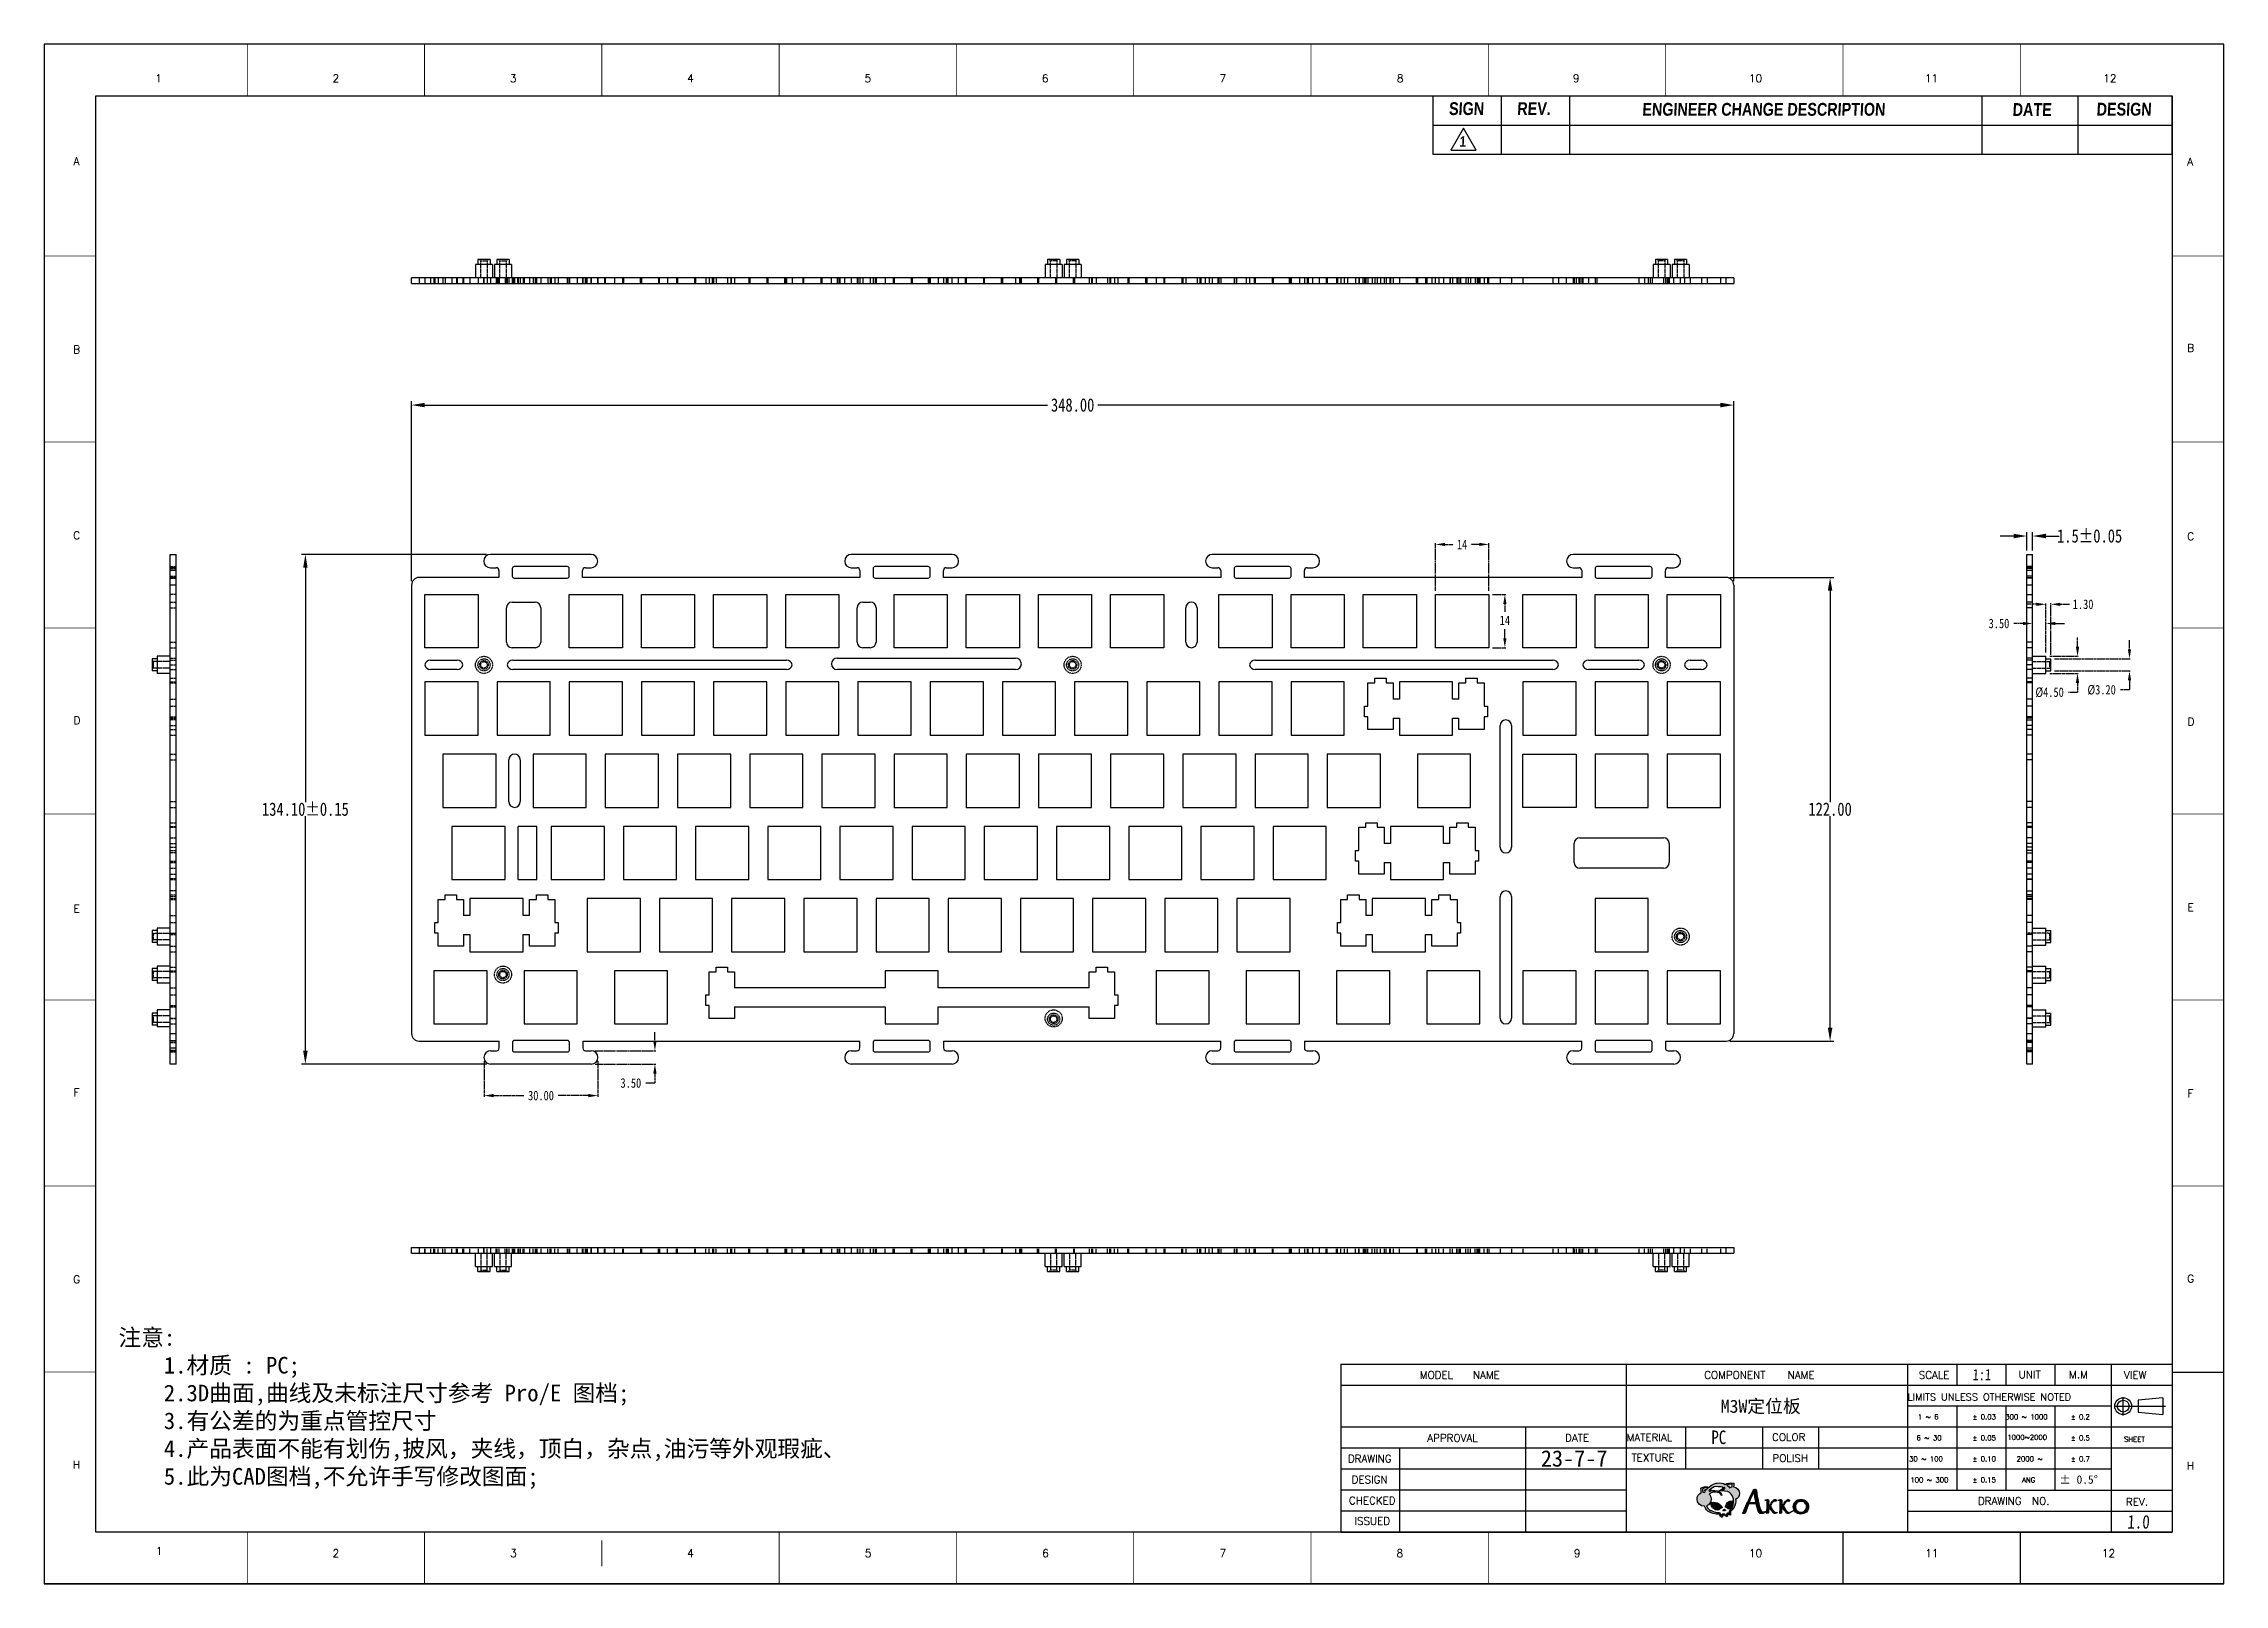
# Model space of a CAD drawing. Header units: inches. Extents: x 1504 to 2078, y -194 to 212.
import ezdxf
from ezdxf.enums import TextEntityAlignment as Align

# ---------------------------------------------------------------- set-up
doc = ezdxf.new("R2010")
doc.units = ezdxf.units.IN
doc.header["$LTSCALE"] = 0.64311
doc.header["$MEASUREMENT"] = 0
doc.header["$PDMODE"] = 3
doc.header["$PDSIZE"] = 0.3125
doc.linetypes.add('CENTER', pattern=[0.6, 0.375, -0.075, 0.075, -0.075])
doc.linetypes.add('HIDDEN', pattern=[0.2, 0.1, -0.1])
doc.layers.get('0').update_dxf_attribs({"linetype": 'CONTINUOUS'})
doc.layers.get('Defpoints').update_dxf_attribs({"linetype": 'CONTINUOUS'})
for name, color, linetype in [('DEFAULT_2', 8, 'HIDDEN'), ('TEXT', 6, 'CONTINUOUS'), ('中心线', 4, 'CENTER'), ('图层1', 3, 'CONTINUOUS'), ('图层4', 2, 'CONTINUOUS')]:
    doc.layers.add(name, color=color, linetype=linetype)
doc.styles.add('POSITION', font='romanc.shx', dxfattribs={"height": 3})
doc.styles.get("Standard").update_dxf_attribs({"font": 'txt', "width": 0.8})
doc.styles.add('TEXT', font='arialbd.ttf', dxfattribs={"width": 0.8, "height": 4})
doc.styles.add('样式 1', font='')
doc.styles.get('样式 1').set_extended_font_data('NSimSun')
doc.dimstyles.get("Standard").update_dxf_attribs({"dimtxt": 0.15625, "dimasz": 0.1875, "dimexe": 0.125, "dimexo": 0.0625, "dimgap": 0.09, "dimtad": 0, "dimtih": 1, "dimtoh": 1, "dimzin": 4, "dimdsep": 46, "dimtxsty": 'Standard', "dimblk": '_FILLED', "dimblk1": '_FILLED', "dimblk2": '_FILLED', "dimcen": 0.09, "dimazin": 1, "dimtp": 0.01, "dimtm": 0.01, "dimtfac": 1, "dimtofl": 0, "dimtmove": 0, "dimatfit": 3, "dimldrblk": '_FILLED', "dimfxl": 1, "dimtolj": 1, "dimtzin": 4, "dimarcsym": 0})

msp = doc.modelspace()

# ---------------------------------------------------------------- texts
at = {"style": 'POSITION'}
for s, height, p in [('1', 2.047, (1534.5, 202.73)), ('2', 2.047, (1581.173, 202.73)), ('3', 2.047, (1627.836, 202.73)), ('4', 2.047, (1674.5, 202.73)), ('5', 2.047, (1721.163, 202.73)), ('6', 2.047, (1767.826, 202.73)), ('7', 2.047, (1814.547, 202.73)), ('8', 2.047, (1861.287, 202.73)), ('9', 2.047, (1907.614, 202.73)), ('10', 2.0466, (1954.781, 202.73)), ('11', 2.0466, (2001.069, 202.73)), ('12', 2.0466, (2047.996, 202.73)), ('A', 2.047, (1512.895, 180.917)), ('A', 2.047, (2069.169, 180.803)), ('B', 2.047, (1512.895, 131.365)), ('B', 2.047, (2069.288, 131.737)), ('C', 2.047, (1512.895, 82.459)), ('C', 2.047, (2069.288, 82.212)), ('D', 2.047, (1512.99, 33.763)), ('D', 2.047, (2069.383, 33.458)), ('E', 2.047, (1512.895, -15.782)), ('E', 2.047, (2069.288, -15.412)), ('F', 2.047, (1512.895, -64.153)), ('F', 2.047, (2069.288, -64.415)), ('G', 2.047, (1512.895, -113.295)), ('G', 2.047, (2069.288, -113.117)), ('H', 2.047, (1512.895, -162.058)), ('H', 2.047, (2069.288, -162.358)), ('1', 2.047, (1534.633, -184.81)), ('2', 2.047, (1581.175, -185.385)), ('3', 2.047, (1627.864, -185.385)), ('4', 2.047, (1674.481, -185.385)), ('5', 2.047, (1721.221, -185.385)), ('6', 2.047, (1767.884, -185.385)), ('7', 2.047, (1814.548, -185.385)), ('8', 2.047, (1861.211, -185.385)), ('9', 2.047, (1907.875, -185.385)), ('10', 2.0466, (1954.754, -185.385)), ('11', 2.0466, (2001.169, -185.385)), ('12', 2.0466, (2047.695, -185.385))]:
    msp.add_text(s, height=height, dxfattribs=at).set_placement(p, align=Align.MIDDLE_CENTER)
for s, height, p in [('MODEL   NAME', 1.98934, (1866.418, -139.478)), ('COMPONENT   NAME', 1.98934, (1941.275, -139.478)), ('SCALE', 1.9893, (1997.732, -139.481)), ('UNIT', 1.9893, (2024.042, -139.371)), ('M.M', 1.9893, (2037.295, -139.371)), ('VIEW', 1.9893, (2051.762, -139.481)), ('LIMITS UNLESS OTHERWISE NOTED', 1.88987, (1994.775, -145.241)), ('1 ~ 6', 1.3262, (1997.494, -150.173)), ('%%P 0.03', 1.3262, (2011.902, -150.173)), ('300 ~ 1000', 1.3262, (2020.507, -150.173)), ('%%P 0.2', 1.3262, (2037.763, -150.173)), ('APPROVAL', 1.9893, (1868.388, -156.056)), ('DATE', 1.9893, (1904.657, -156.009)), ('MATERIAL', 1.9893, (1920.85, -155.921)), ('COLOR', 1.9893, (1959.133, -155.839)), ('6 ~ 30', 1.3262, (1997.157, -155.699)), ('%%P 0.05', 1.3262, (2011.902, -155.699)), ('1000~2000', 1.3262, (2021.05, -155.549)), ('%%P 0.5', 1.3262, (2037.763, -155.699)), ('SHEET', 1.3262, (2051.762, -156.059)), ('DRAWING', 1.9893, (1847.492, -161.48)), ('TEXTURE', 1.9893, (1922.143, -161.212)), ('POLISH', 1.9893, (1959.227, -161.365)), ('30 ~ 100', 1.3262, (1995.209, -161.225)), ('%%P 0.10', 1.3262, (2011.902, -161.225)), ('2000 ~ ', 1.3262, (2023.512, -161.225)), ('%%P 0.7', 1.3262, (2037.763, -161.225)), ('DESIGN', 1.9893, (1848.496, -167.005)), ('100 ~ 300', 1.3262, (1995.537, -166.751)), ('%%P 0.15', 1.3262, (2011.902, -166.751)), ('ANG', 1.3262, (2024.94, -166.751)), ('CHECKED', 1.9893, (1847.785, -172.531)), ('DRAWING  NO.', 1.98934, (2013.308, -172.637)), ('REV.', 1.9893, (2052.275, -172.871)), ('ISSUED', 1.9893, (1849.226, -177.907))]:
    msp.add_text(s, height=height, dxfattribs=at).set_placement(p)
msp.add_text('%%P 0.5%%D', height=2.2104).set_placement((2034.76, -167.102))
at = {"layer": '图层1', "oblique": 3, "width": 0.8}
for s, height, p in [('1:1', 2.9841, (2011.864, -139.884)), ('1.0', 3.5919, (2052.593, -178.917))]:
    msp.add_text(s, height=height, dxfattribs=at).set_placement(p)
at = {"layer": '图层1', "attachment_point": 1, "style": '样式 1'}
for s, insert, char_height, width in [('注意:\\P    1.材质 : PC;\\P    2.3D曲面,曲线及未标注尺寸参考 Pro/E 图档;\\P    3.有公差的为重点管控尺寸\\P    4.产品表面不能有划伤,披风，夹线，顶白，杂点,油污等外观瑕疵、\\P    5.此为CAD图档,不允许手写修改图面;\\P       ', (1523.938, -126.412), 4.38566, 391.32402), ('M3W定位板', (1945.62, -144.99), 3.4343, 103.19723), ('23-7-7', (1898.29, -158.301), 4.2929, 48.20771)]:
    msp.add_mtext(s, dxfattribs=dict(at, insert=insert, char_height=char_height, width=width))
at = {"layer": '图层1', "insert": (1943.17, -153.091), "char_height": 3.59186, "width": 19.47017, "attachment_point": 1}
msp.add_mtext('{\\fNSimSun|b0|i0|c134|p49;PC}', dxfattribs=at)

# ---------------------------------------------------------------- blocks, each defined once
blk = doc.blocks.new('TITLE_MODIFY')
for p, q in [((-126.75, 0.16), (-126.75, -9.84)), ((-126.75, 0.16), (0, 0.16)), ((-115.05, 0.16), (-115.05, -9.84)), ((-103.35, 0.16), (-103.35, -9.84)), ((-32.65, 0.16), (-32.65, -9.74)), ((-16.2, 0.16), (-16.2, -9.84)), ((0, -9.84), (0, 0.16)), ((-126.75, -4.84), (0, -4.84)), ((-126.75, -9.84), (0, -9.84))]:
    blk.add_line(p, q)
at = {"layer": 'TEXT'}
blk.add_lwpolyline([(-121.5, -5.4), (-123.66, -9.15), (-119.33, -9.15)], close=True, dxfattribs=at)
at = {"style": 'TEXT', "oblique": 3, "width": 0.8}
for s, p in [('SIGN', (-124.03, -3.13)), ('REV.', (-112.33, -3.13)), ('ENGINEER CHANGE DESCRIPTION', (-90.88, -3.25)), ('DATE', (-27.39, -3.29)), ('DESIGN', (-12.99, -3.23))]:
    blk.add_text(s, height=2.2, dxfattribs=at).set_placement(p)
at = {"layer": 'TEXT', "style": 'TEXT', "oblique": 3, "width": 0.8}
blk.add_text('1', height=1.8, dxfattribs=at).set_placement((-122.22, -8.58))
blk = doc.blocks.new('_FILLED')
at = {"color": 0, "linetype": 'ByBlock'}
blk.add_solid([(0, 0), (-1, 0.17), (-1, -0.17)], dxfattribs=at)
blk = doc.blocks.new('*D7')
at = {"layer": 'Defpoints', "color": 0}
for p in [(1949.06, 116.74), (1601.06, 69.38), (1949.06, 69.38)]:
    blk.add_point(p, dxfattribs=at)
at = {"layer": '图层4', "color": 4, "lineweight": -2}
for p, q in [((1601.06, 70.38), (1601.06, 117.74)), ((1604.56, 116.74), (1768.44, 116.74)), ((1945.56, 116.74), (1781.68, 116.74)), ((1949.06, 70.38), (1949.06, 117.74))]:
    blk.add_line(p, q, dxfattribs=at)
at = {"layer": '图层4', "color": 4, "lineweight": -2, "xscale": 3.5, "yscale": 3.5, "zscale": 3.5, "rotation": 180}
blk.add_blockref('_FILLED', (1601.06, 116.74), dxfattribs=at)
at = {"layer": '图层4', "color": 4, "lineweight": -2, "xscale": 3.5, "yscale": 3.5, "zscale": 3.5}
blk.add_blockref('_FILLED', (1949.06, 116.74), dxfattribs=at)
at = {"layer": '图层4', "color": 6, "insert": (1775.06, 116.74), "char_height": 3.5, "attachment_point": 5}
blk.add_mtext('\\A1;348.00', dxfattribs=at)
blk = doc.blocks.new('*D8')
at = {"layer": 'Defpoints', "color": 0}
for p in [(1947.06, 71.38), (1947.06, -50.62), (1974.41, -50.62)]:
    blk.add_point(p, dxfattribs=at)
at = {"layer": '图层4', "color": 4, "lineweight": -2}
for p, q in [((1948.06, 71.38), (1975.41, 71.38)), ((1974.41, 67.88), (1974.41, 12.22)), ((1974.41, -47.12), (1974.41, 8.54)), ((1948.06, -50.62), (1975.41, -50.62))]:
    blk.add_line(p, q, dxfattribs=at)
at = {"layer": '图层4', "color": 4, "lineweight": -2, "xscale": 3.5, "yscale": 3.5, "zscale": 3.5}
for p, rotation in [((1974.41, 71.38), 90), ((1974.41, -50.62), 270)]:
    blk.add_blockref('_FILLED', p, dxfattribs=dict(at, rotation=rotation))
at = {"layer": '图层4', "color": 6, "insert": (1974.41, 10.38), "char_height": 3.5, "attachment_point": 5}
blk.add_mtext('\\A1;122.00', dxfattribs=at)
blk = doc.blocks.new('*D9')
at = {"layer": 'Defpoints', "color": 0}
for p in [(2027.7, 82.28), (2026.2, 77.43), (2027.7, 77.43)]:
    blk.add_point(p, dxfattribs=at)
at = {"layer": '图层4', "color": 4, "lineweight": -2}
for p, q in [((2022.7, 82.28), (2019.2, 82.28)), ((2026.2, 78.43), (2026.2, 83.28)), ((2027.7, 78.43), (2027.7, 83.28)), ((2031.2, 82.28), (2034.7, 82.28))]:
    blk.add_line(p, q, dxfattribs=at)
at = {"layer": '图层4', "color": 4, "lineweight": -2, "xscale": 3.5, "yscale": 3.5, "zscale": 3.5}
blk.add_blockref('_FILLED', (2026.2, 82.28), dxfattribs=at)
at = {"layer": '图层4', "color": 4, "lineweight": -2, "xscale": 3.5, "yscale": 3.5, "zscale": 3.5, "rotation": 180}
blk.add_blockref('_FILLED', (2027.7, 82.28), dxfattribs=at)
at = {"layer": '图层4', "color": 6, "insert": (2042.72, 82.28), "char_height": 3.5, "attachment_point": 5}
blk.add_mtext('\\A1;1.5%%P0.05', dxfattribs=at)
blk = doc.blocks.new('*D10')
at = {"layer": 'Defpoints', "color": 0}
for p in [(1621.81, 77.43), (1573.13, -56.67), (1621.89, -56.67)]:
    blk.add_point(p, dxfattribs=at)
at = {"layer": '图层4', "color": 4, "lineweight": -2}
for p, q in [((1620.81, 77.43), (1572.13, 77.43)), ((1573.13, 73.93), (1573.13, 12.22)), ((1573.13, -53.17), (1573.13, 8.54)), ((1620.89, -56.67), (1572.13, -56.67))]:
    blk.add_line(p, q, dxfattribs=at)
at = {"layer": '图层4', "color": 4, "lineweight": -2, "xscale": 3.5, "yscale": 3.5, "zscale": 3.5}
for p, rotation in [((1573.13, 77.43), 90), ((1573.13, -56.67), 270)]:
    blk.add_blockref('_FILLED', p, dxfattribs=dict(at, rotation=rotation))
at = {"layer": '图层4', "color": 6, "insert": (1573.13, 10.38), "char_height": 3.5, "attachment_point": 5}
blk.add_mtext('\\A1;134.10%%P0.15', dxfattribs=at)
blk = doc.blocks.new('*D16')
at = {"layer": 'Defpoints', "color": 0}
for p in [(2032.5, 49.98), (2032.5, 46.78), (2053.21, 46.78)]:
    blk.add_point(p, dxfattribs=at)
at = {"layer": '中心线', "color": 4, "lineweight": -2}
for p, q in [((2053.21, 52.48), (2053.21, 54.98)), ((2033.5, 49.98), (2053.51, 49.98)), ((2033.5, 46.78), (2053.51, 46.78)), ((2053.21, 41.78), (2050.71, 41.78)), ((2053.21, 44.28), (2053.21, 41.78))]:
    blk.add_line(p, q, dxfattribs=at)
at = {"layer": '中心线', "color": 4, "lineweight": -2, "xscale": 2.5, "yscale": 2.5, "zscale": 2.5}
for p, rotation in [((2053.21, 49.98), 270), ((2053.21, 46.78), 90)]:
    blk.add_blockref('_FILLED', p, dxfattribs=dict(at, rotation=rotation))
at = {"layer": '中心线', "color": 6, "insert": (2045.88, 41.78), "char_height": 2.5, "attachment_point": 5}
blk.add_mtext('\\A1;%%C3.20', dxfattribs=at)
blk = doc.blocks.new('*D17')
at = {"layer": 'Defpoints', "color": 0}
for p in [(2031.2, 50.63), (2031.2, 46.13), (2039.53, 46.13)]:
    blk.add_point(p, dxfattribs=at)
at = {"layer": '中心线', "color": 4, "lineweight": -2}
for p, q in [((2039.53, 53.13), (2039.53, 55.63)), ((2032.2, 50.63), (2039.83, 50.63)), ((2032.2, 46.13), (2039.83, 46.13)), ((2039.53, 41.13), (2037.03, 41.13)), ((2039.53, 43.63), (2039.53, 41.13))]:
    blk.add_line(p, q, dxfattribs=at)
at = {"layer": '中心线', "color": 4, "lineweight": -2, "xscale": 2.5, "yscale": 2.5, "zscale": 2.5}
for p, rotation in [((2039.53, 50.63), 270), ((2039.53, 46.13), 90)]:
    blk.add_blockref('_FILLED', p, dxfattribs=dict(at, rotation=rotation))
at = {"layer": '中心线', "color": 6, "insert": (2032.19, 41.13), "char_height": 2.5, "attachment_point": 5}
blk.add_mtext('\\A1;%%C4.50', dxfattribs=at)
blk = doc.blocks.new('*D18')
at = {"layer": 'Defpoints', "color": 0}
for p in [(2027.7, 59.26), (2027.7, 51.8), (2031.2, 50.63)]:
    blk.add_point(p, dxfattribs=at)
at = {"layer": '中心线', "color": 4, "lineweight": -2}
for p, q in [((2025.2, 59.26), (2022.7, 59.26)), ((2027.7, 52.8), (2027.7, 59.56)), ((2031.2, 51.63), (2031.2, 59.56)), ((2033.7, 59.26), (2036.2, 59.26))]:
    blk.add_line(p, q, dxfattribs=at)
at = {"layer": '中心线', "color": 4, "lineweight": -2, "xscale": 2.5, "yscale": 2.5, "zscale": 2.5}
blk.add_blockref('_FILLED', (2027.7, 59.26), dxfattribs=at)
at = {"layer": '中心线', "color": 4, "lineweight": -2, "xscale": 2.5, "yscale": 2.5, "zscale": 2.5, "rotation": 180}
blk.add_blockref('_FILLED', (2031.2, 59.26), dxfattribs=at)
at = {"layer": '中心线', "color": 6, "insert": (2018.86, 59.26), "char_height": 2.5, "attachment_point": 5}
blk.add_mtext('\\A1;3.50', dxfattribs=at)
blk = doc.blocks.new('*D19')
at = {"layer": 'Defpoints', "color": 0}
for p in [(2032.5, 64.31), (2031.2, 50.63), (2032.5, 49.98)]:
    blk.add_point(p, dxfattribs=at)
at = {"layer": '中心线', "color": 4, "lineweight": -2}
for p, q in [((2028.7, 64.31), (2026.2, 64.31)), ((2031.2, 51.63), (2031.2, 64.61)), ((2032.5, 50.98), (2032.5, 64.61)), ((2035, 64.31), (2037.5, 64.31))]:
    blk.add_line(p, q, dxfattribs=at)
at = {"layer": '中心线', "color": 4, "lineweight": -2, "xscale": 2.5, "yscale": 2.5, "zscale": 2.5}
blk.add_blockref('_FILLED', (2031.2, 64.31), dxfattribs=at)
at = {"layer": '中心线', "color": 4, "lineweight": -2, "xscale": 2.5, "yscale": 2.5, "zscale": 2.5, "rotation": 180}
blk.add_blockref('_FILLED', (2032.5, 64.31), dxfattribs=at)
at = {"layer": '中心线', "color": 6, "insert": (2041, 64.31), "char_height": 2.5, "attachment_point": 5}
blk.add_mtext('\\A1;1.30', dxfattribs=at)
blk = doc.blocks.new('*D20')
at = {"layer": 'Defpoints', "color": 0}
for p in [(1884.56, 80.07), (1870.56, 66.88), (1884.56, 66.88)]:
    blk.add_point(p, dxfattribs=at)
at = {"layer": '中心线', "color": 4, "lineweight": -2}
for p, q in [((1870.56, 67.88), (1870.56, 80.37)), ((1884.56, 67.88), (1884.56, 80.37)), ((1873.06, 80.07), (1875.23, 80.07)), ((1882.06, 80.07), (1879.89, 80.07))]:
    blk.add_line(p, q, dxfattribs=at)
at = {"layer": '中心线', "color": 4, "lineweight": -2, "xscale": 2.5, "yscale": 2.5, "zscale": 2.5, "rotation": 180}
blk.add_blockref('_FILLED', (1870.56, 80.07), dxfattribs=at)
at = {"layer": '中心线', "color": 4, "lineweight": -2, "xscale": 2.5, "yscale": 2.5, "zscale": 2.5}
blk.add_blockref('_FILLED', (1884.56, 80.07), dxfattribs=at)
at = {"layer": '中心线', "color": 6, "insert": (1877.56, 80.07), "char_height": 2.5, "attachment_point": 5}
blk.add_mtext('\\A1;14', dxfattribs=at)
blk = doc.blocks.new('*D21')
at = {"layer": 'Defpoints', "color": 0}
for p in [(1884.56, 66.88), (1884.56, 52.88), (1888.82, 52.88)]:
    blk.add_point(p, dxfattribs=at)
at = {"layer": '中心线', "color": 4, "lineweight": -2}
for p, q in [((1885.56, 66.88), (1889.12, 66.88)), ((1888.82, 64.38), (1888.82, 62.33)), ((1888.82, 55.38), (1888.82, 57.83)), ((1885.56, 52.88), (1889.12, 52.88))]:
    blk.add_line(p, q, dxfattribs=at)
at = {"layer": '中心线', "color": 4, "lineweight": -2, "xscale": 2.5, "yscale": 2.5, "zscale": 2.5}
for p, rotation in [((1888.82, 66.88), 90), ((1888.82, 52.88), 270)]:
    blk.add_blockref('_FILLED', p, dxfattribs=dict(at, rotation=rotation))
at = {"layer": '中心线', "color": 6, "insert": (1888.82, 60.08), "char_height": 2.5, "attachment_point": 5}
blk.add_mtext('\\A1;14', dxfattribs=at)
blk = doc.blocks.new('*D22')
at = {"layer": 'Defpoints', "color": 0}
for p in [(1620.14, -54.92), (1650.14, -54.92), (1650.14, -64.97)]:
    blk.add_point(p, dxfattribs=at)
at = {"layer": '中心线', "color": 4, "lineweight": -2}
for p, q in [((1620.14, -55.92), (1620.14, -65.27)), ((1650.14, -55.92), (1650.14, -65.27)), ((1622.64, -64.97), (1630.64, -64.97)), ((1647.64, -64.97), (1639.64, -64.97))]:
    blk.add_line(p, q, dxfattribs=at)
at = {"layer": '中心线', "color": 4, "lineweight": -2, "xscale": 2.5, "yscale": 2.5, "zscale": 2.5, "rotation": 180}
blk.add_blockref('_FILLED', (1620.14, -64.97), dxfattribs=at)
at = {"layer": '中心线', "color": 4, "lineweight": -2, "xscale": 2.5, "yscale": 2.5, "zscale": 2.5}
blk.add_blockref('_FILLED', (1650.14, -64.97), dxfattribs=at)
at = {"layer": '中心线', "color": 6, "insert": (1635.14, -64.97), "char_height": 2.5, "attachment_point": 5}
blk.add_mtext('\\A1;30.00', dxfattribs=at)
blk = doc.blocks.new('*D23')
at = {"layer": 'Defpoints', "color": 0}
for p in [(1648.39, -53.17), (1648.39, -56.67), (1665.12, -56.67)]:
    blk.add_point(p, dxfattribs=at)
at = {"layer": '中心线', "color": 4, "lineweight": -2}
for p, q in [((1665.12, -50.67), (1665.12, -48.17)), ((1649.39, -53.17), (1665.42, -53.17)), ((1649.39, -56.67), (1665.42, -56.67)), ((1665.12, -61.67), (1662.62, -61.67)), ((1665.12, -59.17), (1665.12, -61.67))]:
    blk.add_line(p, q, dxfattribs=at)
at = {"layer": '中心线', "color": 4, "lineweight": -2, "xscale": 2.5, "yscale": 2.5, "zscale": 2.5}
for p, rotation in [((1665.12, -53.17), 270), ((1665.12, -56.67), 90)]:
    blk.add_blockref('_FILLED', p, dxfattribs=dict(at, rotation=rotation))
at = {"layer": '中心线', "color": 6, "insert": (1658.79, -61.67), "char_height": 2.5, "attachment_point": 5}
blk.add_mtext('\\A1;3.50', dxfattribs=at)

# ---------------------------------------------------------------- dimensions: what is measured, and where the dimension line sits
at = {"layer": '中心线'}
dim = msp.add_linear_dim(base=(1884.561, 80.066), p1=(1870.561, 66.88), p2=(1884.561, 66.88), text='14', dimstyle='Standard', override={"dimtxt": 2.5, "dimasz": 2.5, "dimexe": 0.3, "dimexo": 1, "dimgap": 1, "dimzin": 0, "dimcen": 1, "dimclrd": 4, "dimclre": 4, "dimclrt": 6, "dimadec": 0, "dimazin": 0, "dimtp": 0, "dimtm": 0, "dimtzin": 0}, dxfattribs=at)
dim.commit()
dim.dimension.update_dxf_attribs({"geometry": '*D20', "text_midpoint": (1877.561, 80.066), "dimtype": 160})
dim = msp.add_linear_dim(base=(1888.816, 52.88), p1=(1884.561, 66.88), p2=(1884.561, 52.88), angle=90, text='14', dimstyle='Standard', override={"dimtxt": 2.5, "dimasz": 2.5, "dimexe": 0.3, "dimexo": 1, "dimgap": 1, "dimzin": 0, "dimcen": 1, "dimclrd": 4, "dimclre": 4, "dimclrt": 6, "dimadec": 0, "dimazin": 0, "dimtp": 0, "dimtm": 0, "dimtzin": 0}, dxfattribs=at)
dim.commit()
dim.dimension.update_dxf_attribs({"geometry": '*D21', "text_midpoint": (1888.816, 60.08), "dimtype": 160})
for base, p1, p2, picture, middle in [((2032.498, 64.309), (2031.198, 50.629), (2032.498, 49.98), '*D19', (2040.998, 64.309)), ((2027.698, 59.26), (2031.198, 50.63), (2027.698, 51.798), '*D18', (2018.865, 59.26)), ((1650.136, -64.969), (1620.136, -54.92), (1650.136, -54.92), '*D22', (1635.136, -64.969))]:
    dim = msp.add_linear_dim(base=base, p1=p1, p2=p2, dimstyle='Standard', override={"dimtxt": 2.5, "dimasz": 2.5, "dimexe": 0.3, "dimexo": 1, "dimgap": 1, "dimzin": 0, "dimcen": 1, "dimclrd": 4, "dimclre": 4, "dimclrt": 6, "dimadec": 0, "dimazin": 0, "dimtp": 0, "dimtm": 0, "dimtzin": 0}, dxfattribs=at)
    dim.commit()
    dim.dimension.update_dxf_attribs({"geometry": picture, "text_midpoint": middle})
for base, p1, p2, picture, middle in [((2039.526, 46.131), (2031.198, 50.629), (2031.198, 46.131), '*D17', (2032.193, 41.131)), ((2053.212, 46.78), (2032.498, 49.98), (2032.498, 46.78), '*D16', (2045.879, 41.78))]:
    dim = msp.add_linear_dim(base=base, p1=p1, p2=p2, angle=90, text='%%C<>', dimstyle='Standard', override={"dimtxt": 2.5, "dimasz": 2.5, "dimexe": 0.3, "dimexo": 1, "dimgap": 1, "dimzin": 0, "dimcen": 1, "dimclrd": 4, "dimclre": 4, "dimclrt": 6, "dimadec": 0, "dimazin": 0, "dimtp": 0, "dimtm": 0, "dimtzin": 0}, dxfattribs=at)
    dim.commit()
    dim.dimension.update_dxf_attribs({"geometry": picture, "text_midpoint": middle})
dim = msp.add_linear_dim(base=(1665.122, -56.67), p1=(1648.386, -53.17), p2=(1648.386, -56.67), angle=90, dimstyle='Standard', override={"dimtxt": 2.5, "dimasz": 2.5, "dimexe": 0.3, "dimexo": 1, "dimgap": 1, "dimzin": 0, "dimcen": 1, "dimclrd": 4, "dimclre": 4, "dimclrt": 6, "dimadec": 0, "dimazin": 0, "dimtp": 0, "dimtm": 0, "dimtzin": 0}, dxfattribs=at)
dim.commit()
dim.dimension.update_dxf_attribs({"geometry": '*D23', "text_midpoint": (1658.789, -61.67)})
at = {"layer": '图层4', "color": 2}
dim = msp.add_linear_dim(base=(1949.061, 116.74), p1=(1601.061, 69.38), p2=(1949.061, 69.38), dimstyle='Standard', override={"dimtxt": 3.5, "dimasz": 3.5, "dimexe": 1, "dimexo": 1, "dimzin": 0, "dimcen": 2.673, "dimclrd": 4, "dimclre": 4, "dimclrt": 6, "dimadec": 0, "dimazin": 0, "dimtp": 0, "dimtm": 0, "dimtfillclr": 2, "dimtzin": 0}, dxfattribs=at)
dim.commit()
dim.dimension.update_dxf_attribs({"geometry": '*D7', "text_midpoint": (1775.061, 116.74)})
dim = msp.add_linear_dim(base=(2027.698, 82.282), p1=(2026.198, 77.43), p2=(2027.698, 77.43), text='1.5%%P0.05', dimstyle='Standard', override={"dimtxt": 3.5, "dimasz": 3.5, "dimexe": 1, "dimexo": 1, "dimtad": 0, "dimtih": 1, "dimtoh": 1, "dimzin": 0, "dimcen": 2.673, "dimclrd": 4, "dimclre": 4, "dimclrt": 6, "dimadec": 0, "dimazin": 0, "dimtp": 0, "dimtm": 0, "dimtfillclr": 2, "dimtzin": 0}, dxfattribs=at)
dim.commit()
dim.dimension.update_dxf_attribs({"geometry": '*D9', "text_midpoint": (2042.721, 82.282)})
dim = msp.add_linear_dim(base=(1573.129, -56.67), p1=(1621.811, 77.43), p2=(1621.886, -56.67), angle=90, text='<>%%P0.15', dimstyle='Standard', override={"dimtxt": 3.5, "dimasz": 3.5, "dimexe": 1, "dimexo": 1, "dimtad": 0, "dimtih": 1, "dimtoh": 1, "dimzin": 0, "dimcen": 2.673, "dimclrd": 4, "dimclre": 4, "dimclrt": 6, "dimadec": 0, "dimazin": 0, "dimtp": 0, "dimtm": 0, "dimtfillclr": 2, "dimtzin": 0}, dxfattribs=at)
dim.commit()
dim.dimension.update_dxf_attribs({"geometry": '*D10', "text_midpoint": (1573.129, 10.38)})
dim = msp.add_linear_dim(base=(1974.409, -50.62), p1=(1947.061, 71.38), p2=(1947.061, -50.62), angle=90, dimstyle='Standard', override={"dimtxt": 3.5, "dimasz": 3.5, "dimexe": 1, "dimexo": 1, "dimtad": 0, "dimtih": 1, "dimtoh": 1, "dimzin": 0, "dimcen": 2.673, "dimclrd": 4, "dimclre": 4, "dimclrt": 6, "dimadec": 0, "dimazin": 0, "dimtp": 0, "dimtm": 0, "dimtfillclr": 2, "dimtzin": 0}, dxfattribs=at)
dim.commit()
dim.dimension.update_dxf_attribs({"geometry": '*D8', "text_midpoint": (1974.409, 10.38)})

# ---------------------------------------------------------------- hatches: boundary and pattern name
at = {"layer": '图层1'}
h = msp.add_hatch(color=256, dxfattribs=at)
h.dxf.hatch_style = 2
edge = h.paths.add_edge_path()
edge.add_spline(control_points=[(1949.017, -167.95), (1949.12, -167.264), (1949.078, -166.948), (1949.078, -166.948), (1947.952, -166.807), (1947.252, -166.983), (1946.816, -167.266), (1946.271, -166.992), (1945.554, -166.818), (1944.648, -166.953), (1944.648, -166.953), (1943.494, -167.08), (1942.429, -168.056), (1941.974, -167.793), (1941.304, -167.731), (1940.342, -168.29), (1940.342, -168.29), (1940.453, -168.416), (1940.498, -169.463), (1939.842, -169.753), (1939.385, -170.408), (1939.385, -171.17), (1939.385, -172.202), (1940.221, -173.038), (1941.252, -173.038), (1941.293, -173.038), (1941.333, -173.034), (1941.373, -173.032), (1941.585, -173.684), (1942.024, -174.354), (1942.914, -174.705), (1942.914, -174.705), (1944.089, -175.222), (1945.254, -175.14), (1945.254, -175.14), (1945.361, -175.576), (1945.946, -175.957), (1945.946, -175.957), (1946.158, -175.467), (1946.424, -175.086), (1946.424, -175.086), (1946.765, -175.631), (1947.286, -175.794), (1947.286, -175.794), (1947.595, -174.868), (1947.595, -174.868), (1947.595, -174.868), (1947.701, -175.358), (1948.233, -175.413), (1948.233, -175.413), (1948.233, -174.378), (1948.233, -174.378), (1948.233, -174.378), (1949.578, -173.289), (1949.597, -171.763), (1949.597, -171.763), (1949.601, -171.559), (1949.552, -171.256), (1950.154, -170.984), (1950.574, -170.379), (1950.574, -169.675), (1950.574, -168.777), (1949.891, -168.039), (1949.017, -167.95)], knot_values=[0, 0, 0, 0, 1, 1, 1, 2, 2, 2, 3, 3, 3, 4, 4, 4, 5, 5, 5, 6, 6, 6, 7, 7, 7, 8, 8, 8, 9, 9, 9, 10, 10, 10, 11, 11, 11, 12, 12, 12, 13, 13, 13, 14, 14, 14, 15, 15, 15, 16, 16, 16, 17, 17, 17, 18, 18, 18, 19, 19, 19, 20, 20, 20, 21, 21, 21, 21], degree=3, periodic=0)
edge = h.paths.add_edge_path()
edge.add_spline(control_points=[(1946.812, -168.191), (1946.668, -168.345), (1946.581, -168.505), (1946.535, -168.603), (1946.398, -168.594), (1946.251, -168.595), (1946.099, -168.613), (1946.209, -168.4), (1946.334, -168.221), (1946.467, -168.069), (1946.577, -168.103), (1946.692, -168.143), (1946.812, -168.191)], knot_values=[0, 0, 0, 0, 1, 1, 1, 2, 2, 2, 3, 3, 3, 4, 4, 4, 4], degree=3, periodic=0)
edge = h.paths.add_edge_path()
edge.add_spline(control_points=[(1948.637, -167.273), (1948.664, -167.474), (1948.632, -167.745), (1948.595, -167.959), (1948.364, -167.991), (1948.147, -168.07), (1947.955, -168.185), (1947.903, -168.121), (1947.843, -168.052), (1947.773, -167.978), (1947.859, -167.842), (1947.932, -167.758), (1947.932, -167.758), (1947.799, -167.751), (1947.678, -167.759), (1947.567, -167.779), (1947.462, -167.685), (1947.344, -167.59), (1947.21, -167.499), (1947.937, -167.148), (1948.637, -167.273), (1948.637, -167.273)], knot_values=[0, 0, 0, 0, 1, 1, 1, 2, 2, 2, 3, 3, 3, 4, 4, 4, 5, 5, 5, 6, 6, 6, 7, 7, 7, 7], degree=3, periodic=0)
edge = h.paths.add_edge_path()
edge.add_spline(control_points=[(1943.14, -168.957), (1943.036, -168.992), (1942.884, -169.051), (1942.709, -169.145), (1942.693, -169.115), (1942.627, -168.998), (1942.501, -168.883), (1942.609, -168.783), (1942.72, -168.685), (1942.834, -168.591), (1942.94, -168.69), (1943.042, -168.811), (1943.14, -168.957)], knot_values=[0, 0, 0, 0, 1, 1, 1, 2, 2, 2, 3, 3, 3, 4, 4, 4, 4], degree=3, periodic=0)
edge = h.paths.add_edge_path()
edge.add_spline(control_points=[(1940.841, -168.503), (1940.841, -168.503), (1941.512, -168.041), (1942.236, -168.245), (1942.12, -168.364), (1942.007, -168.494), (1941.898, -168.635), (1941.723, -168.629), (1941.517, -168.668), (1941.278, -168.779), (1941.278, -168.779), (1941.428, -168.891), (1941.6, -169.065), (1941.551, -169.145), (1941.502, -169.228), (1941.456, -169.315), (1941.389, -169.307), (1941.321, -169.303), (1941.252, -169.303), (1941.128, -169.303), (1941.006, -169.316), (1940.889, -169.339), (1940.847, -169.086), (1940.806, -168.74), (1940.841, -168.503)], knot_values=[0, 0, 0, 0, 1, 1, 1, 2, 2, 2, 3, 3, 3, 4, 4, 4, 5, 5, 5, 6, 6, 6, 7, 7, 7, 8, 8, 8, 8], degree=3, periodic=0)
edge = h.paths.add_edge_path()
edge.add_spline(control_points=[(1949.031, -171.872), (1949.031, -171.872), (1949.008, -173.269), (1948.02, -174.106), (1948.02, -174.106), (1947.825, -174.578), (1948.056, -175.031), (1948.056, -175.031), (1947.79, -175.032), (1947.577, -174.741), (1947.577, -174.741), (1947.191, -174.85), (1947.18, -175.413), (1947.18, -175.413), (1946.744, -175.286), (1946.478, -174.977), (1946.478, -174.977), (1945.946, -175.031), (1945.857, -175.485), (1945.857, -175.485), (1945.361, -174.923), (1945.361, -174.723), (1945.361, -174.723), (1944.102, -174.687), (1943.073, -174.178), (1943.073, -174.178), (1942.266, -173.803), (1941.871, -172.93), (1942.598, -172.674), (1943.119, -171.984), (1943.119, -171.17), (1943.119, -170.658), (1942.913, -170.194), (1942.579, -169.857), (1942.783, -169.678), (1943.033, -169.518), (1943.339, -169.4), (1943.339, -169.4), (1945.134, -168.924), (1945.893, -170.159), (1945.893, -170.159), (1945.573, -168.528), (1943.286, -168.913), (1943.286, -168.913), (1943.249, -168.922), (1943.187, -168.941), (1943.131, -168.818), (1943.048, -168.665), (1942.933, -168.512), (1943.578, -168.004), (1944.304, -167.657), (1944.932, -167.952), (1944.932, -167.952), (1945.403, -167.802), (1946.211, -167.998), (1946.08, -168.328), (1946.098, -168.606), (1946.098, -168.613), (1945.745, -168.654), (1945.366, -168.782), (1945.028, -169.077), (1945.028, -169.077), (1946.284, -168.828), (1947.488, -169.186), (1947.488, -169.186), (1949.179, -169.92), (1949.031, -171.872)], knot_values=[0, 0, 0, 0, 1, 1, 1, 2, 2, 2, 3, 3, 3, 4, 4, 4, 5, 5, 5, 6, 6, 6, 7, 7, 7, 8, 8, 8, 9, 9, 9, 10, 10, 10, 11, 11, 11, 12, 12, 12, 13, 13, 13, 14, 14, 14, 15, 15, 15, 16, 16, 16, 17, 17, 17, 18, 18, 18, 19, 19, 19, 20, 20, 20, 21, 21, 21, 22, 22, 22, 22], degree=3, periodic=0)
h = msp.add_hatch(color=256, dxfattribs=at)
h.dxf.hatch_style = 2
edge = h.paths.add_edge_path()
edge.add_spline(control_points=[(1945.644, -172.846), (1945.644, -172.846), (1944.882, -171.684), (1943.02, -172.047), (1943.02, -172.047), (1942.86, -173.499), (1944.208, -173.971), (1944.208, -173.971), (1945.059, -174.262), (1945.573, -173.663), (1945.573, -173.663), (1945.735, -173.438), (1946.104, -173.372), (1946.104, -173.372), (1946.034, -173.336), (1945.644, -172.846)], knot_values=[0, 0, 0, 0, 1, 1, 1, 2, 2, 2, 3, 3, 3, 4, 4, 4, 5, 5, 5, 5], degree=3, periodic=0)
h = msp.add_hatch(color=256, dxfattribs=at)
h.dxf.hatch_style = 2
edge = h.paths.add_edge_path()
edge.add_spline(control_points=[(1947.071, -172.643), (1946.874, -173.166), (1946.85, -173.267), (1946.85, -173.267), (1947.107, -173.297), (1947.228, -173.445), (1947.228, -173.445), (1947.654, -173.99), (1948.187, -173.621), (1948.187, -173.621), (1949.029, -173.024), (1948.727, -171.601), (1948.727, -171.601), (1947.427, -171.419), (1947.071, -172.643), (1947.071, -172.643)], knot_values=[0, 0, 0, 0, 1, 1, 1, 2, 2, 2, 3, 3, 3, 4, 4, 4, 5, 5, 5, 5], degree=3, periodic=0)
h = msp.add_hatch(color=256, dxfattribs=at)
h.dxf.hatch_style = 2
edge = h.paths.add_edge_path()
edge.add_spline(control_points=[(1958.208, -171.385), (1958.189, -171.349), (1958.16, -171.322), (1958.121, -171.304), (1958.081, -171.286), (1958.027, -171.277), (1957.957, -171.277), (1957.887, -171.277), (1957.799, -171.286), (1957.695, -171.306), (1957.59, -171.324), (1957.462, -171.354), (1957.312, -171.392), (1957.312, -171.392), (1957.327, -171.521), (1957.327, -171.521), (1957.434, -171.505), (1957.522, -171.498), (1957.59, -171.498), (1957.641, -171.498), (1957.683, -171.503), (1957.716, -171.512), (1957.748, -171.523), (1957.774, -171.538), (1957.793, -171.56), (1957.811, -171.582), (1957.824, -171.61), (1957.831, -171.645), (1957.837, -171.679), (1957.841, -171.721), (1957.841, -171.769), (1957.841, -172.019), (1957.839, -172.267), (1957.835, -172.513), (1957.831, -172.758), (1957.826, -173.008), (1957.819, -173.261), (1957.812, -173.515), (1957.803, -173.776), (1957.794, -174.045), (1957.791, -174.115), (1957.788, -174.186), (1957.785, -174.259), (1957.603, -174.319), (1957.092, -174.483), (1957.037, -174.496), (1956.974, -174.51), (1956.911, -174.518), (1956.849, -174.518), (1956.755, -174.518), (1956.668, -174.503), (1956.588, -174.472), (1956.508, -174.441), (1956.432, -174.387), (1956.361, -174.308), (1956.288, -174.23), (1956.219, -174.124), (1956.152, -173.988), (1956.085, -173.851), (1956.018, -173.679), (1955.95, -173.468), (1955.883, -173.259), (1955.814, -173.008), (1955.741, -172.714), (1955.668, -172.422), (1955.591, -172.078), (1955.51, -171.684), (1955.428, -171.29), (1955.34, -170.841), (1955.244, -170.338), (1955.149, -169.834), (1955.044, -169.268), (1954.93, -168.638), (1954.872, -168.613), (1954.818, -168.595), (1954.767, -168.587), (1954.716, -168.578), (1954.664, -168.572), (1954.612, -168.572), (1954.575, -168.572), (1954.538, -168.576), (1954.5, -168.58), (1954.462, -168.587), (1954.425, -168.595), (1954.391, -168.609), (1954.357, -168.621), (1954.324, -168.639), (1954.295, -168.662), (1954.266, -168.684), (1954.243, -168.712), (1954.225, -168.746), (1954.027, -169.121), (1953.798, -169.586), (1953.539, -170.142), (1953.279, -170.698), (1952.984, -171.341), (1952.652, -172.071), (1952.535, -172.072), (1952.477, -172.11), (1952.477, -172.182), (1952.477, -172.223), (1952.496, -172.272), (1952.534, -172.333), (1952.353, -172.726), (1952.165, -173.138), (1951.969, -173.568), (1951.774, -173.998), (1951.568, -174.449), (1951.35, -174.921), (1951.35, -174.921), (1951.389, -174.948), (1951.389, -174.948), (1951.426, -174.95), (1951.468, -174.951), (1951.515, -174.952), (1951.561, -174.953), (1951.6, -174.953), (1951.631, -174.953), (1951.685, -174.953), (1951.737, -174.952), (1951.786, -174.949), (1951.834, -174.947), (1951.88, -174.937), (1951.921, -174.92), (1951.963, -174.902), (1952.002, -174.875), (1952.039, -174.837), (1952.075, -174.799), (1952.108, -174.745), (1952.137, -174.676), (1952.161, -174.616), (1952.186, -174.55), (1952.213, -174.476), (1952.24, -174.403), (1952.272, -174.314), (1952.308, -174.213), (1952.345, -174.111), (1952.387, -173.992), (1952.435, -173.855), (1952.483, -173.718), (1952.54, -173.557), (1952.605, -173.372), (1952.647, -173.253), (1952.696, -173.115), (1952.753, -172.958), (1952.811, -172.802), (1952.875, -172.63), (1952.945, -172.444), (1953.296, -172.424), (1953.635, -172.408), (1953.962, -172.396), (1954.29, -172.384), (1954.622, -172.376), (1954.957, -172.373), (1955.033, -172.725), (1955.106, -173.034), (1955.175, -173.3), (1955.244, -173.566), (1955.311, -173.795), (1955.376, -173.988), (1955.442, -174.18), (1955.507, -174.339), (1955.571, -174.467), (1955.635, -174.593), (1955.702, -174.695), (1955.77, -174.77), (1955.838, -174.845), (1955.909, -174.898), (1955.982, -174.929), (1956.056, -174.96), (1956.134, -174.975), (1956.217, -174.975), (1956.364, -174.975), (1956.533, -174.948), (1956.724, -174.894), (1956.884, -174.848), (1957.467, -174.649), (1957.775, -174.525), (1957.77, -174.646), (1957.765, -174.769), (1957.76, -174.896), (1957.76, -174.896), (1957.788, -174.899), (1957.788, -174.899), (1957.788, -174.899), (1958.157, -174.853), (1958.157, -174.853), (1958.162, -174.675), (1958.167, -174.497), (1958.173, -174.315), (1958.178, -174.135), (1958.184, -173.957), (1958.189, -173.78), (1958.194, -173.605), (1958.2, -173.434), (1958.205, -173.267), (1958.21, -173.101), (1958.215, -172.943), (1958.219, -172.794), (1958.223, -172.646), (1958.227, -172.508), (1958.231, -172.381), (1958.236, -172.255), (1958.239, -172.144), (1958.242, -172.047), (1958.244, -171.952), (1958.246, -171.873), (1958.248, -171.812), (1958.249, -171.751), (1958.25, -171.711), (1958.25, -171.694), (1958.25, -171.628), (1958.248, -171.568), (1958.244, -171.516), (1958.24, -171.465), (1958.228, -171.421), (1958.208, -171.385)], knot_values=[0, 0, 0, 0, 1, 1, 1, 2, 2, 2, 3, 3, 3, 4, 4, 4, 5, 5, 5, 6, 6, 6, 7, 7, 7, 8, 8, 8, 9, 9, 9, 10, 10, 10, 11, 11, 11, 12, 12, 12, 13, 13, 13, 14, 14, 14, 15, 15, 15, 16, 16, 16, 17, 17, 17, 18, 18, 18, 19, 19, 19, 20, 20, 20, 21, 21, 21, 22, 22, 22, 23, 23, 23, 24, 24, 24, 25, 25, 25, 26, 26, 26, 27, 27, 27, 28, 28, 28, 29, 29, 29, 30, 30, 30, 31, 31, 31, 32, 32, 32, 33, 33, 33, 34, 34, 34, 35, 35, 35, 36, 36, 36, 37, 37, 37, 38, 38, 38, 39, 39, 39, 40, 40, 40, 41, 41, 41, 42, 42, 42, 43, 43, 43, 44, 44, 44, 45, 45, 45, 46, 46, 46, 47, 47, 47, 48, 48, 48, 49, 49, 49, 50, 50, 50, 51, 51, 51, 52, 52, 52, 53, 53, 53, 54, 54, 54, 55, 55, 55, 56, 56, 56, 57, 57, 57, 58, 58, 58, 59, 59, 59, 60, 60, 60, 61, 61, 61, 62, 62, 62, 63, 63, 63, 64, 64, 64, 65, 65, 65, 66, 66, 66, 67, 67, 67, 68, 68, 68, 69, 69, 69, 70, 70, 70, 71, 71, 71, 72, 72, 72, 72], degree=3, periodic=0)
edge = h.paths.add_edge_path()
edge.add_spline(control_points=[(1953.996, -172.051), (1953.704, -172.055), (1953.402, -172.061), (1953.09, -172.068), (1953.249, -171.657), (1953.432, -171.209), (1953.637, -170.721), (1953.842, -170.233), (1954.075, -169.718), (1954.336, -169.177), (1954.336, -169.177), (1954.353, -169.177), (1954.353, -169.177), (1954.398, -169.45), (1954.444, -169.718), (1954.491, -169.983), (1954.539, -170.248), (1954.585, -170.502), (1954.63, -170.746), (1954.676, -170.991), (1954.721, -171.222), (1954.764, -171.441), (1954.808, -171.659), (1954.848, -171.859), (1954.886, -172.038), (1954.585, -172.042), (1954.288, -172.045), (1953.996, -172.051)], knot_values=[0, 0, 0, 0, 1, 1, 1, 2, 2, 2, 3, 3, 3, 4, 4, 4, 5, 5, 5, 6, 6, 6, 7, 7, 7, 8, 8, 8, 9, 9, 9, 9], degree=3, periodic=0)
h = msp.add_hatch(color=256, dxfattribs=at)
h.dxf.hatch_style = 2
edge = h.paths.add_edge_path()
edge.add_spline(control_points=[(1960.246, -174.649), (1960.2, -174.66), (1960.157, -174.665), (1960.115, -174.665), (1960.08, -174.665), (1960.046, -174.661), (1960.013, -174.652), (1959.979, -174.644), (1959.945, -174.631), (1959.91, -174.611), (1959.874, -174.592), (1959.838, -174.567), (1959.801, -174.536), (1959.762, -174.506), (1959.721, -174.469), (1959.678, -174.425), (1959.618, -174.365), (1959.552, -174.293), (1959.482, -174.209), (1959.411, -174.125), (1959.333, -174.022), (1959.246, -173.901), (1959.158, -173.778), (1959.062, -173.635), (1958.956, -173.469), (1958.85, -173.304), (1958.732, -173.109), (1958.602, -172.885), (1958.72, -172.719), (1958.835, -172.562), (1958.948, -172.414), (1959.06, -172.265), (1959.169, -172.136), (1959.275, -172.024), (1959.379, -171.911), (1959.48, -171.822), (1959.575, -171.757), (1959.671, -171.691), (1959.761, -171.657), (1959.845, -171.657), (1959.886, -171.657), (1959.928, -171.666), (1959.971, -171.682), (1960.014, -171.698), (1960.056, -171.728), (1960.097, -171.772), (1960.097, -171.772), (1960.109, -171.772), (1960.109, -171.772), (1960.153, -171.738), (1960.188, -171.695), (1960.212, -171.645), (1960.235, -171.595), (1960.247, -171.546), (1960.247, -171.496), (1960.247, -171.464), (1960.242, -171.434), (1960.231, -171.404), (1960.22, -171.376), (1960.203, -171.349), (1960.18, -171.328), (1960.156, -171.306), (1960.127, -171.289), (1960.092, -171.276), (1960.057, -171.263), (1960.015, -171.256), (1959.967, -171.256), (1959.856, -171.256), (1959.743, -171.296), (1959.629, -171.373), (1959.514, -171.451), (1959.393, -171.561), (1959.266, -171.702), (1959.139, -171.844), (1959.004, -172.014), (1958.86, -172.212), (1958.716, -172.411), (1958.559, -172.63), (1958.39, -172.871), (1958.39, -172.871), (1958.275, -173.035), (1958.275, -173.035), (1958.275, -173.035), (1958.273, -173.054), (1958.273, -173.054), (1958.412, -173.297), (1958.54, -173.512), (1958.656, -173.696), (1958.772, -173.882), (1958.877, -174.042), (1958.973, -174.178), (1959.067, -174.312), (1959.152, -174.425), (1959.228, -174.515), (1959.303, -174.605), (1959.369, -174.675), (1959.426, -174.728), (1959.46, -174.76), (1959.493, -174.79), (1959.524, -174.813), (1959.555, -174.838), (1959.586, -174.858), (1959.617, -174.875), (1959.647, -174.89), (1959.678, -174.902), (1959.71, -174.911), (1959.741, -174.919), (1959.775, -174.923), (1959.81, -174.923), (1959.846, -174.923), (1959.886, -174.919), (1959.928, -174.912), (1959.971, -174.903), (1960.018, -174.891), (1960.069, -174.876), (1960.121, -174.859), (1960.177, -174.84), (1960.239, -174.816), (1960.3, -174.794), (1960.369, -174.766), (1960.443, -174.734), (1960.443, -174.734), (1960.4, -174.607), (1960.4, -174.607), (1960.344, -174.625), (1960.292, -174.639), (1960.246, -174.649)], knot_values=[0, 0, 0, 0, 1, 1, 1, 2, 2, 2, 3, 3, 3, 4, 4, 4, 5, 5, 5, 6, 6, 6, 7, 7, 7, 8, 8, 8, 9, 9, 9, 10, 10, 10, 11, 11, 11, 12, 12, 12, 13, 13, 13, 14, 14, 14, 15, 15, 15, 16, 16, 16, 17, 17, 17, 18, 18, 18, 19, 19, 19, 20, 20, 20, 21, 21, 21, 22, 22, 22, 23, 23, 23, 24, 24, 24, 25, 25, 25, 26, 26, 26, 27, 27, 27, 28, 28, 28, 29, 29, 29, 30, 30, 30, 31, 31, 31, 32, 32, 32, 33, 33, 33, 34, 34, 34, 35, 35, 35, 36, 36, 36, 37, 37, 37, 38, 38, 38, 39, 39, 39, 40, 40, 40, 41, 41, 41, 42, 42, 42, 42], degree=3, periodic=0)
h = msp.add_hatch(color=256, dxfattribs=at)
h.dxf.hatch_style = 2
edge = h.paths.add_edge_path()
edge.add_spline(control_points=[(1961.654, -171.385), (1961.635, -171.349), (1961.605, -171.322), (1961.566, -171.304), (1961.526, -171.286), (1961.472, -171.277), (1961.403, -171.277), (1961.332, -171.277), (1961.245, -171.286), (1961.14, -171.306), (1961.035, -171.324), (1960.907, -171.354), (1960.757, -171.392), (1960.757, -171.392), (1960.773, -171.521), (1960.773, -171.521), (1960.88, -171.505), (1960.967, -171.498), (1961.035, -171.498), (1961.086, -171.498), (1961.128, -171.503), (1961.161, -171.512), (1961.194, -171.523), (1961.219, -171.538), (1961.238, -171.56), (1961.257, -171.582), (1961.269, -171.61), (1961.276, -171.645), (1961.282, -171.679), (1961.286, -171.721), (1961.286, -171.769), (1961.286, -172.019), (1961.284, -172.267), (1961.281, -172.513), (1961.277, -172.758), (1961.271, -173.008), (1961.264, -173.261), (1961.257, -173.515), (1961.248, -173.776), (1961.238, -174.045), (1961.228, -174.314), (1961.218, -174.598), (1961.205, -174.896), (1961.205, -174.896), (1961.233, -174.899), (1961.233, -174.899), (1961.233, -174.899), (1961.602, -174.853), (1961.602, -174.853), (1961.607, -174.675), (1961.612, -174.497), (1961.618, -174.315), (1961.624, -174.135), (1961.629, -173.957), (1961.635, -173.78), (1961.64, -173.605), (1961.645, -173.434), (1961.65, -173.267), (1961.655, -173.101), (1961.66, -172.943), (1961.664, -172.794), (1961.668, -172.646), (1961.672, -172.508), (1961.676, -172.381), (1961.681, -172.255), (1961.684, -172.144), (1961.686, -172.047), (1961.689, -171.952), (1961.691, -171.873), (1961.692, -171.812), (1961.695, -171.751), (1961.695, -171.711), (1961.695, -171.694), (1961.695, -171.628), (1961.693, -171.568), (1961.689, -171.516), (1961.685, -171.465), (1961.673, -171.421), (1961.654, -171.385)], knot_values=[0, 0, 0, 0, 1, 1, 1, 2, 2, 2, 3, 3, 3, 4, 4, 4, 5, 5, 5, 6, 6, 6, 7, 7, 7, 8, 8, 8, 9, 9, 9, 10, 10, 10, 11, 11, 11, 12, 12, 12, 13, 13, 13, 14, 14, 14, 15, 15, 15, 16, 16, 16, 17, 17, 17, 18, 18, 18, 19, 19, 19, 20, 20, 20, 21, 21, 21, 22, 22, 22, 23, 23, 23, 24, 24, 24, 25, 25, 25, 26, 26, 26, 26], degree=3, periodic=0)
h = msp.add_hatch(color=256, dxfattribs=at)
h.dxf.hatch_style = 2
edge = h.paths.add_edge_path()
edge.add_spline(control_points=[(1963.692, -174.649), (1963.645, -174.66), (1963.602, -174.665), (1963.56, -174.665), (1963.525, -174.665), (1963.491, -174.661), (1963.458, -174.652), (1963.424, -174.644), (1963.39, -174.631), (1963.355, -174.611), (1963.32, -174.592), (1963.283, -174.567), (1963.245, -174.536), (1963.207, -174.506), (1963.167, -174.469), (1963.123, -174.425), (1963.063, -174.365), (1962.998, -174.293), (1962.927, -174.209), (1962.857, -174.125), (1962.778, -174.022), (1962.691, -173.901), (1962.604, -173.778), (1962.507, -173.635), (1962.402, -173.469), (1962.296, -173.304), (1962.177, -173.109), (1962.047, -172.885), (1962.165, -172.719), (1962.28, -172.562), (1962.392, -172.414), (1962.505, -172.265), (1962.614, -172.136), (1962.719, -172.024), (1962.825, -171.911), (1962.925, -171.822), (1963.021, -171.757), (1963.116, -171.691), (1963.206, -171.657), (1963.29, -171.657), (1963.331, -171.657), (1963.373, -171.666), (1963.416, -171.682), (1963.459, -171.698), (1963.501, -171.728), (1963.542, -171.772), (1963.542, -171.772), (1963.554, -171.772), (1963.554, -171.772), (1963.599, -171.738), (1963.633, -171.695), (1963.657, -171.645), (1963.681, -171.595), (1963.692, -171.546), (1963.692, -171.496), (1963.692, -171.464), (1963.687, -171.434), (1963.676, -171.404), (1963.665, -171.376), (1963.648, -171.349), (1963.625, -171.328), (1963.602, -171.306), (1963.572, -171.289), (1963.537, -171.276), (1963.502, -171.263), (1963.46, -171.256), (1963.413, -171.256), (1963.302, -171.256), (1963.188, -171.296), (1963.074, -171.373), (1962.959, -171.451), (1962.839, -171.561), (1962.712, -171.702), (1962.584, -171.844), (1962.449, -172.014), (1962.305, -172.212), (1962.161, -172.411), (1962.004, -172.63), (1961.835, -172.871), (1961.835, -172.871), (1961.72, -173.035), (1961.72, -173.035), (1961.72, -173.035), (1961.718, -173.054), (1961.718, -173.054), (1961.857, -173.297), (1961.985, -173.512), (1962.101, -173.696), (1962.217, -173.882), (1962.323, -174.042), (1962.418, -174.178), (1962.513, -174.312), (1962.597, -174.425), (1962.673, -174.515), (1962.748, -174.605), (1962.814, -174.675), (1962.871, -174.728), (1962.906, -174.76), (1962.938, -174.79), (1962.969, -174.813), (1963, -174.838), (1963.031, -174.858), (1963.061, -174.875), (1963.092, -174.89), (1963.123, -174.902), (1963.155, -174.911), (1963.186, -174.919), (1963.22, -174.923), (1963.255, -174.923), (1963.292, -174.923), (1963.331, -174.919), (1963.374, -174.912), (1963.416, -174.903), (1963.463, -174.891), (1963.515, -174.876), (1963.565, -174.859), (1963.622, -174.84), (1963.684, -174.816), (1963.745, -174.794), (1964.811, -174.262), (1964.885, -174.231), (1964.885, -174.231), (1964.842, -174.103), (1964.842, -174.103), (1964.786, -174.121), (1963.738, -174.639), (1963.692, -174.649)], knot_values=[0, 0, 0, 0, 1, 1, 1, 2, 2, 2, 3, 3, 3, 4, 4, 4, 5, 5, 5, 6, 6, 6, 7, 7, 7, 8, 8, 8, 9, 9, 9, 10, 10, 10, 11, 11, 11, 12, 12, 12, 13, 13, 13, 14, 14, 14, 15, 15, 15, 16, 16, 16, 17, 17, 17, 18, 18, 18, 19, 19, 19, 20, 20, 20, 21, 21, 21, 22, 22, 22, 23, 23, 23, 24, 24, 24, 25, 25, 25, 26, 26, 26, 27, 27, 27, 28, 28, 28, 29, 29, 29, 30, 30, 30, 31, 31, 31, 32, 32, 32, 33, 33, 33, 34, 34, 34, 35, 35, 35, 36, 36, 36, 37, 37, 37, 38, 38, 38, 39, 39, 39, 40, 40, 40, 41, 41, 41, 42, 42, 42, 42], degree=3, periodic=0)
h = msp.add_hatch(color=256, dxfattribs=at)
h.dxf.hatch_style = 2
edge = h.paths.add_edge_path()
edge.add_spline(control_points=[(1968.188, -171.778), (1967.801, -171.409), (1967.316, -171.225), (1966.735, -171.225), (1966.153, -171.225), (1965.671, -171.409), (1965.291, -171.778), (1964.91, -172.146), (1964.72, -172.611), (1964.72, -173.174), (1964.72, -173.722), (1964.909, -174.178), (1965.287, -174.542), (1965.665, -174.906), (1966.138, -175.088), (1966.705, -175.088), (1967.299, -175.088), (1967.792, -174.906), (1968.183, -174.542), (1968.573, -174.178), (1968.768, -173.718), (1968.768, -173.163), (1968.768, -172.608), (1968.575, -172.146), (1968.188, -171.778)], knot_values=[0, 0, 0, 0, 1, 1, 1, 2, 2, 2, 3, 3, 3, 4, 4, 4, 5, 5, 5, 6, 6, 6, 7, 7, 7, 8, 8, 8, 8], degree=3, periodic=0)
edge = h.paths.add_edge_path()
edge.add_spline(control_points=[(1967.792, -174.18), (1967.511, -174.455), (1967.16, -174.592), (1966.74, -174.592), (1966.322, -174.592), (1965.973, -174.457), (1965.695, -174.188), (1965.417, -173.918), (1965.277, -173.58), (1965.277, -173.174), (1965.277, -172.755), (1965.416, -172.411), (1965.694, -172.142), (1965.971, -171.872), (1966.325, -171.738), (1966.756, -171.738), (1967.165, -171.738), (1967.511, -171.874), (1967.792, -172.146), (1968.073, -172.418), (1968.213, -172.754), (1968.213, -173.153), (1968.213, -173.562), (1968.073, -173.905), (1967.792, -174.18)], knot_values=[0, 0, 0, 0, 1, 1, 1, 2, 2, 2, 3, 3, 3, 4, 4, 4, 5, 5, 5, 6, 6, 6, 7, 7, 7, 8, 8, 8, 8], degree=3, periodic=0)

# ---------------------------------------------------------------- linework, layer by layer
for p, q in [((1504.338, 211.75), (1504.338, -193.485)), ((2078.08, 211.75), (1504.338, 211.75)), ((2078.08, 211.75), (1504.338, 211.75)), ((2078.08, -193.485), (2078.08, 211.75)), ((2078.08, -193.485), (2078.08, 211.75)), ((1517.982, -179.841), (1517.982, 198.106)), ((1517.982, 198.106), (2064.436, 198.106)), ((2064.436, 198.106), (2064.436, -179.841)), ((1845.609, -135.633), (2064.436, -135.633)), ((1845.609, -135.633), (1845.609, -179.841)), ((1920.761, -135.633), (1920.761, -179.841)), ((1994.809, -135.633), (1994.809, -179.841)), ((2007.74, -135.633), (2007.74, -141.049)), ((2020.67, -135.633), (2020.67, -141.049)), ((2033.601, -135.633), (2033.601, -141.049)), ((2048.365, -135.633), (2048.365, -179.841)), ((2064.436, -135.633), (2064.436, -179.841)), ((2064.436, -137.714), (2078.08, -137.714)), ((1845.609, -141.159), (2064.436, -141.159)), ((2048.365, -146.685), (1994.809, -146.685)), ((2007.74, -146.685), (2007.74, -168.789)), ((2020.67, -146.685), (2020.67, -168.789)), ((2033.601, -146.685), (2033.601, -168.789)), ((2061.948, -144.475), (2055.527, -145.138)), ((2055.527, -145.138), (2055.527, -148.233)), ((2055.527, -148.233), (2061.948, -148.896)), ((2061.948, -144.475), (2061.948, -148.896)), ((2064.436, -152.211), (1845.609, -152.211)), ((1894.237, -152.211), (1894.237, -179.841)), ((1936.355, -152.211), (1936.355, -163.263)), ((1956.68, -163.263), (1956.68, -152.211)), ((1971.384, -152.211), (1971.384, -163.263)), ((2064.436, -157.737), (1845.609, -157.737)), ((1861.081, -157.737), (1861.081, -179.841)), ((2048.365, -163.263), (1845.609, -163.263)), ((1920.761, -163.263), (1851.135, -163.263)), ((1920.761, -168.789), (1845.609, -168.789)), ((1994.809, -168.789), (2064.436, -168.789)), ((1920.761, -174.315), (1845.609, -174.315)), ((1994.809, -174.315), (2064.436, -174.315)), ((2064.436, -179.841), (1517.982, -179.841)), ((1845.609, -179.841), (2064.436, -179.841)), ((1977.795, -179.841), (1977.795, -193.485)), ((2024.458, -179.841), (2024.458, -193.485)), ((2078.08, -193.485), (1504.338, -193.485)), ((1504.338, -193.485), (2078.08, -193.485))]:
    msp.add_line(p, q)
at = {"color": 7, "linetype": 'Continuous'}
for p, q in [((1618.536, 155.014), (1618.536, 153.714)), ((1621.736, 155.014), (1618.536, 155.014)), ((1621.736, 155.014), (1621.736, 153.714)), ((1623.536, 155.014), (1623.536, 153.714)), ((1626.736, 155.014), (1623.536, 155.014)), ((1626.736, 155.014), (1626.736, 153.714)), ((1768.461, 155.014), (1768.461, 153.714)), ((1771.661, 155.014), (1768.461, 155.014)), ((1771.661, 155.014), (1771.661, 153.714)), ((1773.461, 155.014), (1773.461, 153.714)), ((1776.661, 155.014), (1773.461, 155.014)), ((1776.661, 155.014), (1776.661, 153.714)), ((1931.661, 155.014), (1928.461, 155.014)), ((1928.461, 155.014), (1928.461, 153.714)), ((1931.661, 155.014), (1931.661, 153.714)), ((1936.661, 155.014), (1933.461, 155.014)), ((1933.461, 155.014), (1933.461, 153.714)), ((1936.661, 155.014), (1936.661, 153.714)), ((1601.061, 148.714), (1601.061, 150.214)), ((1949.061, 150.214), (1601.061, 150.214)), ((1603.061, 150.214), (1603.061, 148.714)), ((1617.886, 153.714), (1617.886, 150.214)), ((1622.386, 153.714), (1617.886, 153.714)), ((1620.061, 148.714), (1620.061, 150.214)), ((1621.811, 150.214), (1621.811, 148.714)), ((1622.386, 153.714), (1622.386, 150.214)), ((1622.886, 153.714), (1622.886, 150.214)), ((1627.386, 153.714), (1622.886, 153.714)), ((1627.386, 153.714), (1627.386, 150.214)), ((1648.311, 148.714), (1648.311, 150.214)), ((1650.061, 148.714), (1650.061, 150.214)), ((1715.061, 148.714), (1715.061, 150.214)), ((1716.811, 150.214), (1716.811, 148.714)), ((1743.311, 148.714), (1743.311, 150.214)), ((1745.061, 148.714), (1745.061, 150.214)), ((1767.811, 153.714), (1767.811, 150.214)), ((1772.311, 153.714), (1767.811, 153.714)), ((1772.311, 153.714), (1772.311, 150.214)), ((1772.811, 153.714), (1772.811, 150.214)), ((1777.311, 153.714), (1772.811, 153.714)), ((1777.311, 153.714), (1777.311, 150.214)), ((1810.061, 148.714), (1810.061, 150.214)), ((1811.811, 150.214), (1811.811, 148.714)), ((1838.311, 148.714), (1838.311, 150.214)), ((1840.061, 148.714), (1840.061, 150.214)), ((1905.061, 148.714), (1905.061, 150.214)), ((1906.811, 150.214), (1906.811, 148.714)), ((1932.311, 153.714), (1927.811, 153.714)), ((1927.811, 153.714), (1927.811, 150.214)), ((1932.311, 153.714), (1932.311, 150.214)), ((1937.311, 153.714), (1932.811, 153.714)), ((1932.811, 153.714), (1932.811, 150.214)), ((1933.311, 148.714), (1933.311, 150.214)), ((1935.061, 148.714), (1935.061, 150.214)), ((1937.311, 153.714), (1937.311, 150.214)), ((1947.061, 148.714), (1947.061, 150.214)), ((1949.061, 150.214), (1949.061, 148.714)), ((1601.061, 148.714), (1949.061, 148.714)), ((1537.584, -56.67), (1537.584, 77.43)), ((1537.584, 77.43), (1539.084, 77.43)), ((1539.084, -56.67), (1539.084, 77.43)), ((1648.311, 77.43), (1621.811, 77.43)), ((1743.311, 77.43), (1716.811, 77.43)), ((1838.311, 77.43), (1811.811, 77.43)), ((1933.311, 77.43), (1906.811, 77.43)), ((2026.198, -56.67), (2026.198, 77.43)), ((2026.198, 77.43), (2027.698, 77.43)), ((2027.698, -56.67), (2027.698, 77.43)), ((1539.084, 73.93), (1537.584, 73.93)), ((1539.084, 73.18), (1537.584, 73.18)), ((1537.584, 71.38), (1539.084, 71.38)), ((1539.084, 69.38), (1537.584, 69.38)), ((1601.061, 69.38), (1601.061, -48.62)), ((1624.061, 71.38), (1603.061, 71.38)), ((1621.811, 73.93), (1623.311, 73.93)), ((1624.061, 73.18), (1624.061, 71.38)), ((1627.561, 73.73), (1627.561, 71.73)), ((1642.061, 74.23), (1628.061, 74.23)), ((1628.061, 71.23), (1642.061, 71.23)), ((1642.561, 71.73), (1642.561, 73.73)), ((1646.061, 71.38), (1646.061, 73.18)), ((1719.061, 71.38), (1646.061, 71.38)), ((1646.811, 73.93), (1648.311, 73.93)), ((1716.811, 73.93), (1718.311, 73.93)), ((1719.061, 73.18), (1719.061, 71.38)), ((1722.561, 73.73), (1722.561, 71.73)), ((1737.061, 74.23), (1723.061, 74.23)), ((1723.061, 71.23), (1737.061, 71.23)), ((1737.561, 71.73), (1737.561, 73.73)), ((1741.061, 71.38), (1741.061, 73.18)), ((1814.061, 71.38), (1741.061, 71.38)), ((1741.811, 73.93), (1743.311, 73.93)), ((1811.811, 73.93), (1813.311, 73.93)), ((1814.061, 73.18), (1814.061, 71.38)), ((1817.561, 73.73), (1817.561, 71.73)), ((1832.061, 74.23), (1818.061, 74.23)), ((1818.061, 71.23), (1832.061, 71.23)), ((1832.561, 71.73), (1832.561, 73.73)), ((1836.061, 71.38), (1836.061, 73.18)), ((1909.061, 71.38), (1836.061, 71.38)), ((1836.811, 73.93), (1838.311, 73.93)), ((1906.811, 73.93), (1908.311, 73.93)), ((1909.061, 73.18), (1909.061, 71.38)), ((1912.561, 73.73), (1912.561, 71.73)), ((1927.061, 74.23), (1913.061, 74.23)), ((1913.061, 71.23), (1927.061, 71.23)), ((1927.561, 71.73), (1927.561, 73.73)), ((1931.061, 71.38), (1931.061, 73.18)), ((1947.061, 71.38), (1931.061, 71.38)), ((1931.811, 73.93), (1933.311, 73.93)), ((1949.061, 69.38), (1949.061, -48.62)), ((2027.698, 73.93), (2026.198, 73.93)), ((2027.698, 73.18), (2026.198, 73.18)), ((2026.198, 71.38), (2027.698, 71.38)), ((2027.698, 69.38), (2026.198, 69.38)), ((1604.561, 52.88), (1604.561, 66.88)), ((1604.561, 66.88), (1618.561, 66.88)), ((1618.561, 66.88), (1618.561, 52.88)), ((1626.061, 54.38), (1626.061, 63.38)), ((1627.561, 64.88), (1633.561, 64.88)), ((1635.061, 63.38), (1635.061, 54.38)), ((1642.561, 52.88), (1642.561, 66.88)), ((1642.561, 66.88), (1656.561, 66.88)), ((1656.561, 66.88), (1656.561, 52.88)), ((1661.561, 52.88), (1661.561, 66.88)), ((1661.561, 66.88), (1675.561, 66.88)), ((1675.561, 66.88), (1675.561, 52.88)), ((1680.561, 52.88), (1680.561, 66.88)), ((1680.561, 66.88), (1694.561, 66.88)), ((1694.561, 66.88), (1694.561, 52.88)), ((1699.561, 52.88), (1699.561, 66.88)), ((1699.561, 66.88), (1713.561, 66.88)), ((1713.561, 66.88), (1713.561, 52.88)), ((1718.311, 54.38), (1718.311, 63.38)), ((1719.811, 64.88), (1721.811, 64.88)), ((1723.311, 63.38), (1723.311, 54.38)), ((1728.061, 52.88), (1728.061, 66.88)), ((1728.061, 66.88), (1742.061, 66.88)), ((1742.061, 66.88), (1742.061, 52.88)), ((1747.061, 52.88), (1747.061, 66.88)), ((1747.061, 66.88), (1761.061, 66.88)), ((1761.061, 66.88), (1761.061, 52.88)), ((1766.061, 52.88), (1766.061, 66.88)), ((1766.061, 66.88), (1780.061, 66.88)), ((1780.061, 66.88), (1780.061, 52.88)), ((1785.061, 52.88), (1785.061, 66.88)), ((1785.061, 66.88), (1799.061, 66.88)), ((1799.061, 66.88), (1799.061, 52.88)), ((1804.811, 54.38), (1804.811, 63.38)), ((1807.811, 63.38), (1807.811, 54.38)), ((1813.561, 52.88), (1813.561, 66.88)), ((1813.561, 66.88), (1827.561, 66.88)), ((1827.561, 66.88), (1827.561, 52.88)), ((1832.561, 52.88), (1832.561, 66.88)), ((1832.561, 66.88), (1846.561, 66.88)), ((1846.561, 66.88), (1846.561, 52.88)), ((1851.561, 66.88), (1865.561, 66.88)), ((1851.561, 52.88), (1851.561, 66.88)), ((1865.561, 66.88), (1865.561, 52.88)), ((1870.561, 66.88), (1884.561, 66.88)), ((1870.561, 52.88), (1870.561, 66.88)), ((1884.561, 66.88), (1884.561, 52.88)), ((1893.561, 66.88), (1907.561, 66.88)), ((1893.561, 52.88), (1893.561, 66.88)), ((1907.561, 66.88), (1907.561, 52.88)), ((1912.561, 66.88), (1926.561, 66.88)), ((1912.561, 52.88), (1912.561, 66.88)), ((1926.561, 66.88), (1926.561, 52.88)), ((1931.561, 66.88), (1945.561, 66.88)), ((1931.561, 52.88), (1931.561, 66.88)), ((1945.561, 66.88), (1945.561, 52.88)), ((1618.561, 52.88), (1604.561, 52.88)), ((1633.561, 52.88), (1627.561, 52.88)), ((1656.561, 52.88), (1642.561, 52.88)), ((1675.561, 52.88), (1661.561, 52.88)), ((1694.561, 52.88), (1680.561, 52.88)), ((1713.561, 52.88), (1699.561, 52.88)), ((1721.811, 52.88), (1719.811, 52.88)), ((1742.061, 52.88), (1728.061, 52.88)), ((1761.061, 52.88), (1747.061, 52.88)), ((1780.061, 52.88), (1766.061, 52.88)), ((1799.061, 52.88), (1785.061, 52.88)), ((1827.561, 52.88), (1813.561, 52.88)), ((1846.561, 52.88), (1832.561, 52.88)), ((1865.561, 52.88), (1851.561, 52.88)), ((1884.561, 52.88), (1870.561, 52.88)), ((1907.561, 52.88), (1893.561, 52.88)), ((1926.561, 52.88), (1912.561, 52.88)), ((1945.561, 52.88), (1931.561, 52.88)), ((1532.784, 49.98), (1532.784, 46.78)), ((1534.084, 49.98), (1532.784, 49.98)), ((1534.084, 46.78), (1532.784, 46.78)), ((1537.584, 50.63), (1534.084, 50.63)), ((1534.084, 50.629), (1534.084, 46.131)), ((1537.584, 46.13), (1534.084, 46.13)), ((1606.061, 49.63), (1613.061, 49.63)), ((1613.061, 47.13), (1606.061, 47.13)), ((1627.75, 49.63), (1699.75, 49.63)), ((1699.75, 47.13), (1627.75, 47.13)), ((1713.061, 50.13), (1760.061, 50.13)), ((1760.061, 47.13), (1713.061, 47.13)), ((1823.061, 49.63), (1901.482, 49.63)), ((1901.482, 47.13), (1823.061, 47.13)), ((1910.786, 49.63), (1924.061, 49.63)), ((1924.061, 47.13), (1910.786, 47.13)), ((1937.561, 49.63), (1940.561, 49.63)), ((1940.561, 47.13), (1937.561, 47.13)), ((2027.698, 50.63), (2031.198, 50.63)), ((2027.698, 46.13), (2031.198, 46.13)), ((2031.198, 46.131), (2031.198, 50.629)), ((2031.198, 49.98), (2032.498, 49.98)), ((2031.198, 46.78), (2032.498, 46.78)), ((2032.498, 46.78), (2032.498, 49.98)), ((1604.561, 43.88), (1604.561, 29.88)), ((1618.561, 43.88), (1604.561, 43.88)), ((1618.561, 29.88), (1618.561, 43.88)), ((1623.561, 43.88), (1623.561, 29.88)), ((1637.561, 43.88), (1623.561, 43.88)), ((1637.561, 29.88), (1637.561, 43.88)), ((1642.561, 43.88), (1642.561, 29.88)), ((1656.561, 43.88), (1642.561, 43.88)), ((1656.561, 29.88), (1656.561, 43.88)), ((1661.561, 43.88), (1661.561, 29.88)), ((1675.561, 43.88), (1661.561, 43.88)), ((1675.561, 29.88), (1675.561, 43.88)), ((1680.561, 43.88), (1680.561, 29.88)), ((1694.561, 43.88), (1680.561, 43.88)), ((1694.561, 29.88), (1694.561, 43.88)), ((1699.561, 43.88), (1699.561, 29.88)), ((1713.561, 43.88), (1699.561, 43.88)), ((1713.561, 29.88), (1713.561, 43.88)), ((1718.561, 43.88), (1718.561, 29.88)), ((1732.561, 43.88), (1718.561, 43.88)), ((1732.561, 29.88), (1732.561, 43.88)), ((1737.561, 43.88), (1737.561, 29.88)), ((1751.561, 43.88), (1737.561, 43.88)), ((1751.561, 29.88), (1751.561, 43.88)), ((1756.561, 43.88), (1756.561, 29.88)), ((1770.561, 43.88), (1756.561, 43.88)), ((1770.561, 29.88), (1770.561, 43.88)), ((1775.561, 43.88), (1775.561, 29.88)), ((1789.561, 43.88), (1775.561, 43.88)), ((1789.561, 29.88), (1789.561, 43.88)), ((1794.561, 43.88), (1794.561, 29.88)), ((1808.561, 43.88), (1794.561, 43.88)), ((1808.561, 29.88), (1808.561, 43.88)), ((1813.561, 43.88), (1813.561, 29.88)), ((1827.561, 43.88), (1813.561, 43.88)), ((1827.561, 29.88), (1827.561, 43.88)), ((1846.561, 43.88), (1832.561, 43.88)), ((1832.561, 43.88), (1832.561, 29.88)), ((1846.561, 29.88), (1846.561, 43.88)), ((1852.736, 43.64), (1854.561, 43.64)), ((1852.736, 37.54), (1852.736, 43.64)), ((1854.561, 44.84), (1857.561, 44.84)), ((1854.561, 43.64), (1854.561, 44.84)), ((1857.561, 44.84), (1857.561, 43.64)), ((1857.561, 43.64), (1859.386, 43.64)), ((1859.386, 43.64), (1859.386, 39.38)), ((1875.061, 43.88), (1861.061, 43.88)), ((1861.061, 43.88), (1861.061, 39.38)), ((1875.061, 39.38), (1875.061, 43.88)), ((1876.736, 43.64), (1878.561, 43.64)), ((1876.736, 39.38), (1876.736, 43.64)), ((1878.561, 44.84), (1881.561, 44.84)), ((1878.561, 43.64), (1878.561, 44.84)), ((1881.561, 44.84), (1881.561, 43.64)), ((1881.561, 43.64), (1883.386, 43.64)), ((1883.386, 43.64), (1883.386, 37.54)), ((1907.561, 43.88), (1893.561, 43.88)), ((1893.561, 43.88), (1893.561, 29.88)), ((1907.561, 29.88), (1907.561, 43.88)), ((1926.561, 43.88), (1912.561, 43.88)), ((1912.561, 43.88), (1912.561, 29.88)), ((1926.561, 29.88), (1926.561, 43.88)), ((1945.561, 43.88), (1931.561, 43.88)), ((1931.561, 43.88), (1931.561, 29.88)), ((1945.561, 29.88), (1945.561, 43.88)), ((1851.861, 37.54), (1852.736, 37.54)), ((1851.861, 34.74), (1851.861, 37.54)), ((1852.736, 34.74), (1851.861, 34.74)), ((1852.736, 31.34), (1852.736, 34.74)), ((1861.061, 39.38), (1859.386, 39.38)), ((1876.736, 39.38), (1875.061, 39.38)), ((1883.386, 37.54), (1884.261, 37.54)), ((1884.261, 34.74), (1883.386, 34.74)), ((1883.386, 34.74), (1883.386, 31.34)), ((1884.261, 37.54), (1884.261, 34.74)), ((1604.561, 29.88), (1618.561, 29.88)), ((1623.561, 29.88), (1637.561, 29.88)), ((1642.561, 29.88), (1656.561, 29.88)), ((1661.561, 29.88), (1675.561, 29.88)), ((1680.561, 29.88), (1694.561, 29.88)), ((1699.561, 29.88), (1713.561, 29.88)), ((1718.561, 29.88), (1732.561, 29.88)), ((1737.561, 29.88), (1751.561, 29.88)), ((1756.561, 29.88), (1770.561, 29.88)), ((1775.561, 29.88), (1789.561, 29.88)), ((1794.561, 29.88), (1808.561, 29.88)), ((1813.561, 29.88), (1827.561, 29.88)), ((1832.561, 29.88), (1846.561, 29.88)), ((1859.386, 31.34), (1852.736, 31.34)), ((1859.386, 34.38), (1861.061, 34.38)), ((1859.386, 34.38), (1859.386, 31.34)), ((1861.061, 34.38), (1861.061, 29.88)), ((1861.061, 29.88), (1875.061, 29.88)), ((1875.061, 34.38), (1876.736, 34.38)), ((1875.061, 29.88), (1875.061, 34.38)), ((1876.736, 31.34), (1876.736, 34.38)), ((1883.386, 31.34), (1876.736, 31.34)), ((1887.561, 0.38), (1887.561, 32.38)), ((1890.561, 32.38), (1890.561, 0.38)), ((1893.561, 29.88), (1907.561, 29.88)), ((1912.561, 29.88), (1926.561, 29.88)), ((1931.561, 29.88), (1945.561, 29.88)), ((1609.311, 24.88), (1609.311, 10.88)), ((1623.311, 24.88), (1609.311, 24.88)), ((1623.311, 10.88), (1623.311, 24.88)), ((1626.686, 12.38), (1626.686, 23.38)), ((1629.686, 23.38), (1629.686, 12.38)), ((1633.061, 24.88), (1633.061, 10.88)), ((1647.061, 24.88), (1633.061, 24.88)), ((1647.061, 10.88), (1647.061, 24.88)), ((1652.061, 24.88), (1652.061, 10.88)), ((1666.061, 24.88), (1652.061, 24.88)), ((1666.061, 10.88), (1666.061, 24.88)), ((1671.061, 24.88), (1671.061, 10.88)), ((1685.061, 24.88), (1671.061, 24.88)), ((1685.061, 10.88), (1685.061, 24.88)), ((1690.061, 24.88), (1690.061, 10.88)), ((1704.061, 24.88), (1690.061, 24.88)), ((1704.061, 10.88), (1704.061, 24.88)), ((1709.061, 24.88), (1709.061, 10.88)), ((1723.061, 24.88), (1709.061, 24.88)), ((1723.061, 10.88), (1723.061, 24.88)), ((1728.061, 24.88), (1728.061, 10.88)), ((1742.061, 24.88), (1728.061, 24.88)), ((1742.061, 10.88), (1742.061, 24.88)), ((1747.061, 24.88), (1747.061, 10.88)), ((1761.061, 24.88), (1747.061, 24.88)), ((1761.061, 10.88), (1761.061, 24.88)), ((1766.061, 24.88), (1766.061, 10.88)), ((1780.061, 24.88), (1766.061, 24.88)), ((1780.061, 10.88), (1780.061, 24.88)), ((1785.061, 24.88), (1785.061, 10.88)), ((1799.061, 24.88), (1785.061, 24.88)), ((1799.061, 10.88), (1799.061, 24.88)), ((1818.061, 24.88), (1804.061, 24.88)), ((1804.061, 24.88), (1804.061, 10.88)), ((1818.061, 10.88), (1818.061, 24.88)), ((1837.061, 24.88), (1823.061, 24.88)), ((1823.061, 24.88), (1823.061, 10.88)), ((1837.061, 10.88), (1837.061, 24.88)), ((1856.061, 24.88), (1842.061, 24.88)), ((1842.061, 24.88), (1842.061, 10.88)), ((1856.061, 10.88), (1856.061, 24.88)), ((1879.811, 24.88), (1865.811, 24.88)), ((1865.811, 24.88), (1865.811, 10.88)), ((1879.811, 10.88), (1879.811, 24.88)), ((1893.561, 24.88), (1907.561, 24.88)), ((1893.561, 10.88), (1893.561, 24.88)), ((1907.561, 24.88), (1907.561, 10.88)), ((1926.561, 24.88), (1912.561, 24.88)), ((1912.561, 24.88), (1912.561, 10.88)), ((1926.561, 10.88), (1926.561, 24.88)), ((1945.561, 24.88), (1931.561, 24.88)), ((1931.561, 24.88), (1931.561, 10.88)), ((1945.561, 10.88), (1945.561, 24.88)), ((1609.311, 10.88), (1623.311, 10.88)), ((1611.686, 5.88), (1611.686, -8.12)), ((1625.686, 5.88), (1611.686, 5.88)), ((1625.686, -8.12), (1625.686, 5.88)), ((1633.861, 5.88), (1629.261, 5.88)), ((1633.061, 10.88), (1647.061, 10.88)), ((1637.811, 5.88), (1637.811, -8.12)), ((1651.811, 5.88), (1637.811, 5.88)), ((1651.811, -8.12), (1651.811, 5.88)), ((1652.061, 10.88), (1666.061, 10.88)), ((1656.811, 5.88), (1656.811, -8.12)), ((1670.811, 5.88), (1656.811, 5.88)), ((1670.811, -8.12), (1670.811, 5.88)), ((1671.061, 10.88), (1685.061, 10.88)), ((1675.811, 5.88), (1675.811, -8.12)), ((1689.811, 5.88), (1675.811, 5.88)), ((1689.811, -8.12), (1689.811, 5.88)), ((1690.061, 10.88), (1704.061, 10.88)), ((1694.811, 5.88), (1694.811, -8.12)), ((1708.811, 5.88), (1694.811, 5.88)), ((1708.811, -8.12), (1708.811, 5.88)), ((1709.061, 10.88), (1723.061, 10.88)), ((1713.811, 5.88), (1713.811, -8.12)), ((1727.811, 5.88), (1713.811, 5.88)), ((1727.811, -8.12), (1727.811, 5.88)), ((1728.061, 10.88), (1742.061, 10.88)), ((1732.811, 5.88), (1732.811, -8.12)), ((1746.811, 5.88), (1732.811, 5.88)), ((1746.811, -8.12), (1746.811, 5.88)), ((1747.061, 10.88), (1761.061, 10.88)), ((1751.811, 5.88), (1751.811, -8.12)), ((1765.811, 5.88), (1751.811, 5.88)), ((1765.811, -8.12), (1765.811, 5.88)), ((1766.061, 10.88), (1780.061, 10.88)), ((1770.811, 5.88), (1770.811, -8.12)), ((1784.811, 5.88), (1770.811, 5.88)), ((1784.811, -8.12), (1784.811, 5.88)), ((1785.061, 10.88), (1799.061, 10.88)), ((1803.811, 5.88), (1789.811, 5.88)), ((1789.811, 5.88), (1789.811, -8.12)), ((1803.811, -8.12), (1803.811, 5.88)), ((1804.061, 10.88), (1818.061, 10.88)), ((1822.811, 5.88), (1808.811, 5.88)), ((1808.811, 5.88), (1808.811, -8.12)), ((1822.811, -8.12), (1822.811, 5.88)), ((1823.061, 10.88), (1837.061, 10.88)), ((1841.811, 5.88), (1827.811, 5.88)), ((1827.811, 5.88), (1827.811, -8.12)), ((1841.811, -8.12), (1841.811, 5.88)), ((1842.061, 10.88), (1856.061, 10.88)), ((1852.181, 6.84), (1855.181, 6.84)), ((1852.181, 5.64), (1852.181, 6.84)), ((1855.181, 6.84), (1855.181, 5.64)), ((1872.681, 5.88), (1858.681, 5.88)), ((1858.681, 5.88), (1858.681, 1.38)), ((1865.811, 10.88), (1879.811, 10.88)), ((1872.681, 1.38), (1872.681, 5.88)), ((1876.181, 6.84), (1879.181, 6.84)), ((1876.181, 5.64), (1876.181, 6.84)), ((1879.181, 6.84), (1879.181, 5.64)), ((1907.561, 10.88), (1893.561, 10.88)), ((1912.561, 10.88), (1926.561, 10.88)), ((1931.561, 10.88), (1945.561, 10.88)), ((1629.061, 5.68), (1629.061, -7.92)), ((1634.061, -7.92), (1634.061, 5.68)), ((1850.356, 5.64), (1852.181, 5.64)), ((1850.356, -0.46), (1850.356, 5.64)), ((1855.181, 5.64), (1857.006, 5.64)), ((1857.006, 5.64), (1857.006, 1.38)), ((1858.681, 1.38), (1857.006, 1.38)), ((1874.356, 1.38), (1872.681, 1.38)), ((1874.356, 5.64), (1876.181, 5.64)), ((1874.356, 1.38), (1874.356, 5.64)), ((1879.181, 5.64), (1881.006, 5.64)), ((1881.006, 5.64), (1881.006, -0.46)), ((1907.061, -3.62), (1907.061, 1.38)), ((1908.561, 2.88), (1930.561, 2.88)), ((1932.061, 1.38), (1932.061, -3.62)), ((1849.481, -0.46), (1850.356, -0.46)), ((1849.481, -3.26), (1849.481, -0.46)), ((1850.356, -3.26), (1849.481, -3.26)), ((1850.356, -6.66), (1850.356, -3.26)), ((1857.006, -3.62), (1858.681, -3.62)), ((1857.006, -3.62), (1857.006, -6.66)), ((1858.681, -3.62), (1858.681, -8.12)), ((1872.681, -3.62), (1874.356, -3.62)), ((1872.681, -8.12), (1872.681, -3.62)), ((1874.356, -6.66), (1874.356, -3.62)), ((1881.006, -0.46), (1881.881, -0.46)), ((1881.881, -3.26), (1881.006, -3.26)), ((1881.006, -3.26), (1881.006, -6.66)), ((1881.881, -0.46), (1881.881, -3.26)), ((1930.561, -5.12), (1908.561, -5.12)), ((1611.686, -8.12), (1625.686, -8.12)), ((1629.261, -8.12), (1633.861, -8.12)), ((1637.811, -8.12), (1651.811, -8.12)), ((1656.811, -8.12), (1670.811, -8.12)), ((1675.811, -8.12), (1689.811, -8.12)), ((1694.811, -8.12), (1708.811, -8.12)), ((1713.811, -8.12), (1727.811, -8.12)), ((1732.811, -8.12), (1746.811, -8.12)), ((1751.811, -8.12), (1765.811, -8.12)), ((1770.811, -8.12), (1784.811, -8.12)), ((1789.811, -8.12), (1803.811, -8.12)), ((1808.811, -8.12), (1822.811, -8.12)), ((1827.811, -8.12), (1841.811, -8.12)), ((1857.006, -6.66), (1850.356, -6.66)), ((1858.681, -8.12), (1872.681, -8.12)), ((1881.006, -6.66), (1874.356, -6.66)), ((1608.111, -19.46), (1608.111, -13.36)), ((1608.111, -13.36), (1609.936, -13.36)), ((1609.936, -13.36), (1609.936, -12.16)), ((1609.936, -12.16), (1612.936, -12.16)), ((1612.936, -12.16), (1612.936, -13.36)), ((1612.936, -13.36), (1614.761, -13.36)), ((1614.761, -13.36), (1614.761, -17.62)), ((1616.436, -13.12), (1616.436, -17.62)), ((1630.436, -13.12), (1616.436, -13.12)), ((1630.436, -17.62), (1630.436, -13.12)), ((1632.111, -17.62), (1632.111, -13.36)), ((1632.111, -13.36), (1633.936, -13.36)), ((1633.936, -13.36), (1633.936, -12.16)), ((1633.936, -12.16), (1636.936, -12.16)), ((1636.936, -12.16), (1636.936, -13.36)), ((1636.936, -13.36), (1638.761, -13.36)), ((1638.761, -13.36), (1638.761, -19.46)), ((1647.311, -13.12), (1647.311, -27.12)), ((1661.311, -13.12), (1647.311, -13.12)), ((1661.311, -27.12), (1661.311, -13.12)), ((1666.311, -13.12), (1666.311, -27.12)), ((1680.311, -13.12), (1666.311, -13.12)), ((1680.311, -27.12), (1680.311, -13.12)), ((1685.311, -13.12), (1685.311, -27.12)), ((1699.311, -13.12), (1685.311, -13.12)), ((1699.311, -27.12), (1699.311, -13.12)), ((1704.311, -13.12), (1704.311, -27.12)), ((1718.311, -13.12), (1704.311, -13.12)), ((1718.311, -27.12), (1718.311, -13.12)), ((1723.311, -13.12), (1723.311, -27.12)), ((1737.311, -13.12), (1723.311, -13.12)), ((1737.311, -27.12), (1737.311, -13.12)), ((1742.311, -13.12), (1742.311, -27.12)), ((1756.311, -13.12), (1742.311, -13.12)), ((1756.311, -27.12), (1756.311, -13.12)), ((1775.311, -13.12), (1761.311, -13.12)), ((1761.311, -13.12), (1761.311, -27.12)), ((1775.311, -27.12), (1775.311, -13.12)), ((1794.311, -13.12), (1780.311, -13.12)), ((1780.311, -13.12), (1780.311, -27.12)), ((1794.311, -27.12), (1794.311, -13.12)), ((1813.311, -13.12), (1799.311, -13.12)), ((1799.311, -13.12), (1799.311, -27.12)), ((1813.311, -27.12), (1813.311, -13.12)), ((1832.311, -13.12), (1818.311, -13.12)), ((1818.311, -13.12), (1818.311, -27.12)), ((1832.311, -27.12), (1832.311, -13.12)), ((1845.606, -13.36), (1847.431, -13.36)), ((1845.606, -19.46), (1845.606, -13.36)), ((1847.431, -12.16), (1850.431, -12.16)), ((1847.431, -13.36), (1847.431, -12.16)), ((1850.431, -12.16), (1850.431, -13.36)), ((1850.431, -13.36), (1852.256, -13.36)), ((1852.256, -13.36), (1852.256, -17.62)), ((1867.931, -13.12), (1853.931, -13.12)), ((1853.931, -13.12), (1853.931, -17.62)), ((1867.931, -17.62), (1867.931, -13.12)), ((1869.606, -13.36), (1871.431, -13.36)), ((1869.606, -17.62), (1869.606, -13.36)), ((1871.431, -12.16), (1874.431, -12.16)), ((1871.431, -13.36), (1871.431, -12.16)), ((1874.431, -12.16), (1874.431, -13.36)), ((1874.431, -13.36), (1876.256, -13.36)), ((1876.256, -13.36), (1876.256, -19.46)), ((1887.561, -44.62), (1887.561, -12.62)), ((1890.561, -12.62), (1890.561, -44.62)), ((1926.561, -13.12), (1912.561, -13.12)), ((1912.561, -13.12), (1912.561, -27.12)), ((1926.561, -27.12), (1926.561, -13.12)), ((1534.084, -21.52), (1532.784, -21.52)), ((1532.784, -21.52), (1532.784, -24.72)), ((1537.584, -20.87), (1534.084, -20.87)), ((1534.084, -20.871), (1534.084, -25.369)), ((1607.236, -22.26), (1607.236, -19.46)), ((1607.236, -19.46), (1608.111, -19.46)), ((1608.111, -22.26), (1607.236, -22.26)), ((1608.111, -25.66), (1608.111, -22.26)), ((1616.436, -17.62), (1614.761, -17.62)), ((1614.761, -22.62), (1614.761, -25.66)), ((1614.761, -22.62), (1616.436, -22.62)), ((1616.436, -22.62), (1616.436, -27.12)), ((1632.111, -17.62), (1630.436, -17.62)), ((1630.436, -27.12), (1630.436, -22.62)), ((1630.436, -22.62), (1632.111, -22.62)), ((1632.111, -25.66), (1632.111, -22.62)), ((1638.761, -19.46), (1639.636, -19.46)), ((1638.761, -22.26), (1638.761, -25.66)), ((1639.636, -22.26), (1638.761, -22.26)), ((1639.636, -19.46), (1639.636, -22.26)), ((1844.731, -19.46), (1845.606, -19.46)), ((1844.731, -22.26), (1844.731, -19.46)), ((1845.606, -22.26), (1844.731, -22.26)), ((1845.606, -25.66), (1845.606, -22.26)), ((1853.931, -17.62), (1852.256, -17.62)), ((1852.256, -22.62), (1853.931, -22.62)), ((1852.256, -22.62), (1852.256, -25.66)), ((1853.931, -22.62), (1853.931, -27.12)), ((1869.606, -17.62), (1867.931, -17.62)), ((1867.931, -22.62), (1869.606, -22.62)), ((1867.931, -27.12), (1867.931, -22.62)), ((1869.606, -25.66), (1869.606, -22.62)), ((1876.256, -19.46), (1877.131, -19.46)), ((1877.131, -22.26), (1876.256, -22.26)), ((1876.256, -22.26), (1876.256, -25.66)), ((1877.131, -19.46), (1877.131, -22.26)), ((2027.698, -20.87), (2031.198, -20.87)), ((2031.198, -25.369), (2031.198, -20.871)), ((2031.198, -21.52), (2032.498, -21.52)), ((2032.498, -24.72), (2032.498, -21.52)), ((1534.084, -24.72), (1532.784, -24.72)), ((1537.584, -25.37), (1534.084, -25.37)), ((1614.761, -25.66), (1608.111, -25.66)), ((1616.436, -27.12), (1630.436, -27.12)), ((1638.761, -25.66), (1632.111, -25.66)), ((1647.311, -27.12), (1661.311, -27.12)), ((1666.311, -27.12), (1680.311, -27.12)), ((1685.311, -27.12), (1699.311, -27.12)), ((1704.311, -27.12), (1718.311, -27.12)), ((1723.311, -27.12), (1737.311, -27.12)), ((1742.311, -27.12), (1756.311, -27.12)), ((1761.311, -27.12), (1775.311, -27.12)), ((1780.311, -27.12), (1794.311, -27.12)), ((1799.311, -27.12), (1813.311, -27.12)), ((1818.311, -27.12), (1832.311, -27.12)), ((1852.256, -25.66), (1845.606, -25.66)), ((1853.931, -27.12), (1867.931, -27.12)), ((1876.256, -25.66), (1869.606, -25.66)), ((1912.561, -27.12), (1926.561, -27.12)), ((2027.698, -25.37), (2031.198, -25.37)), ((2031.198, -24.72), (2032.498, -24.72)), ((1534.084, -31.52), (1532.784, -31.52)), ((1532.784, -31.52), (1532.784, -34.72)), ((1537.584, -30.87), (1534.084, -30.87)), ((1534.084, -30.871), (1534.084, -35.369)), ((1606.941, -32.12), (1606.941, -46.12)), ((1620.941, -32.12), (1606.941, -32.12)), ((1620.941, -46.12), (1620.941, -32.12)), ((1630.691, -32.12), (1630.691, -46.12)), ((1644.691, -32.12), (1630.691, -32.12)), ((1644.691, -46.12), (1644.691, -32.12)), ((1654.441, -32.12), (1654.441, -46.12)), ((1668.441, -32.12), (1654.441, -32.12)), ((1668.441, -46.12), (1668.441, -32.12)), ((1679.386, -38.46), (1679.386, -32.36)), ((1679.386, -32.36), (1681.211, -32.36)), ((1681.211, -32.36), (1681.211, -31.16)), ((1681.211, -31.16), (1684.211, -31.16)), ((1684.211, -31.16), (1684.211, -32.36)), ((1684.211, -32.36), (1686.036, -32.36)), ((1686.036, -32.36), (1686.036, -36.62)), ((1725.711, -32.12), (1725.711, -36.62)), ((1739.711, -32.12), (1725.711, -32.12)), ((1739.711, -36.62), (1739.711, -32.12)), ((1779.386, -32.36), (1781.211, -32.36)), ((1779.386, -36.62), (1779.386, -32.36)), ((1781.211, -31.16), (1784.211, -31.16)), ((1781.211, -32.36), (1781.211, -31.16)), ((1784.211, -31.16), (1784.211, -32.36)), ((1784.211, -32.36), (1786.036, -32.36)), ((1786.036, -32.36), (1786.036, -38.46)), ((1811.011, -32.12), (1797.011, -32.12)), ((1797.011, -32.12), (1797.011, -46.12)), ((1811.011, -46.12), (1811.011, -32.12)), ((1834.761, -32.12), (1820.761, -32.12)), ((1820.761, -32.12), (1820.761, -46.12)), ((1834.761, -46.12), (1834.761, -32.12)), ((1858.511, -32.12), (1844.511, -32.12)), ((1844.511, -32.12), (1844.511, -46.12)), ((1858.511, -46.12), (1858.511, -32.12)), ((1882.261, -32.12), (1868.261, -32.12)), ((1868.261, -32.12), (1868.261, -46.12)), ((1882.261, -46.12), (1882.261, -32.12)), ((1907.561, -32.12), (1893.561, -32.12)), ((1893.561, -32.12), (1893.561, -46.12)), ((1907.561, -46.12), (1907.561, -32.12)), ((1926.561, -32.12), (1912.561, -32.12)), ((1912.561, -32.12), (1912.561, -46.12)), ((1926.561, -46.12), (1926.561, -32.12)), ((1945.561, -32.12), (1931.561, -32.12)), ((1931.561, -32.12), (1931.561, -46.12)), ((1945.561, -46.12), (1945.561, -32.12)), ((2027.698, -30.87), (2031.198, -30.87)), ((2031.198, -35.369), (2031.198, -30.871)), ((2031.198, -31.52), (2032.498, -31.52)), ((2032.498, -34.72), (2032.498, -31.52)), ((1534.084, -34.72), (1532.784, -34.72)), ((1537.584, -35.37), (1534.084, -35.37)), ((1678.511, -41.26), (1678.511, -38.46)), ((1678.511, -38.46), (1679.386, -38.46)), ((1725.711, -36.62), (1686.036, -36.62)), ((1779.386, -36.62), (1739.711, -36.62)), ((1786.036, -38.46), (1786.911, -38.46)), ((1786.911, -38.46), (1786.911, -41.26)), ((2027.698, -35.37), (2031.198, -35.37)), ((2031.198, -34.72), (2032.498, -34.72)), ((1534.084, -43.256), (1532.784, -43.256)), ((1532.784, -43.256), (1532.784, -46.456)), ((1537.584, -42.406), (1534.084, -42.406)), ((1534.084, -42.406), (1534.084, -46.905)), ((1679.386, -41.26), (1678.511, -41.26)), ((1679.386, -44.66), (1679.386, -41.26)), ((1686.036, -44.66), (1679.386, -44.66)), ((1686.036, -41.62), (1686.036, -44.66)), ((1686.036, -41.62), (1725.711, -41.62)), ((1725.711, -41.62), (1725.711, -46.12)), ((1739.711, -41.62), (1779.386, -41.62)), ((1739.711, -46.12), (1739.711, -41.62)), ((1779.386, -44.66), (1779.386, -41.62)), ((1786.036, -44.66), (1779.386, -44.66)), ((1786.911, -41.26), (1786.036, -41.26)), ((1786.036, -41.26), (1786.036, -44.66)), ((2027.698, -42.406), (2031.198, -42.406)), ((2031.198, -46.905), (2031.198, -42.406)), ((2031.198, -43.256), (2032.498, -43.256)), ((2032.498, -46.456), (2032.498, -43.256)), ((1534.084, -46.456), (1532.784, -46.456)), ((1537.584, -46.906), (1534.084, -46.906)), ((1537.584, -48.62), (1539.084, -48.62)), ((1539.084, -50.62), (1537.584, -50.62)), ((1603.061, -50.62), (1624.136, -50.62)), ((1606.941, -46.12), (1620.941, -46.12)), ((1624.136, -52.42), (1624.136, -50.62)), ((1627.636, -50.97), (1627.636, -52.97)), ((1642.136, -50.47), (1628.136, -50.47)), ((1630.691, -46.12), (1644.691, -46.12)), ((1642.636, -52.97), (1642.636, -50.97)), ((1646.136, -50.62), (1646.136, -52.42)), ((1646.136, -50.62), (1719.061, -50.62)), ((1654.441, -46.12), (1668.441, -46.12)), ((1719.061, -52.42), (1719.061, -50.62)), ((1722.561, -50.97), (1722.561, -52.97)), ((1737.061, -50.47), (1723.061, -50.47)), ((1725.711, -46.12), (1739.711, -46.12)), ((1737.561, -52.97), (1737.561, -50.97)), ((1741.061, -50.62), (1814.061, -50.62)), ((1741.061, -50.62), (1741.061, -52.42)), ((1797.011, -46.12), (1811.011, -46.12)), ((1814.061, -52.42), (1814.061, -50.62)), ((1817.561, -50.97), (1817.561, -52.97)), ((1832.061, -50.47), (1818.061, -50.47)), ((1820.761, -46.12), (1834.761, -46.12)), ((1832.561, -52.97), (1832.561, -50.97)), ((1836.061, -50.62), (1909.061, -50.62)), ((1836.061, -50.62), (1836.061, -52.42)), ((1844.511, -46.12), (1858.511, -46.12)), ((1868.261, -46.12), (1882.261, -46.12)), ((1893.561, -46.12), (1907.561, -46.12)), ((1909.061, -52.42), (1909.061, -50.62)), ((1912.561, -46.12), (1926.561, -46.12)), ((1912.561, -50.97), (1912.561, -52.97)), ((1927.061, -50.47), (1913.061, -50.47)), ((1927.561, -52.97), (1927.561, -50.97)), ((1931.061, -50.62), (1947.061, -50.62)), ((1931.061, -50.62), (1931.061, -52.42)), ((1931.561, -46.12), (1945.561, -46.12)), ((2026.198, -48.62), (2027.698, -48.62)), ((2027.698, -50.62), (2026.198, -50.62)), ((2027.698, -46.906), (2031.198, -46.906)), ((2031.198, -46.456), (2032.498, -46.456)), ((1537.584, -52.42), (1539.084, -52.42)), ((1537.584, -53.17), (1539.084, -53.17)), ((1539.084, -56.67), (1537.584, -56.67)), ((1621.886, -53.17), (1623.386, -53.17)), ((1648.386, -56.67), (1621.886, -56.67)), ((1628.136, -53.47), (1642.136, -53.47)), ((1646.886, -53.17), (1648.386, -53.17)), ((1716.811, -53.17), (1718.311, -53.17)), ((1743.311, -56.67), (1716.811, -56.67)), ((1723.061, -53.47), (1737.061, -53.47)), ((1741.811, -53.17), (1743.311, -53.17)), ((1811.811, -53.17), (1813.311, -53.17)), ((1838.311, -56.67), (1811.811, -56.67)), ((1818.061, -53.47), (1832.061, -53.47)), ((1836.811, -53.17), (1838.311, -53.17)), ((1906.811, -53.17), (1908.311, -53.17)), ((1933.311, -56.67), (1906.811, -56.67)), ((1913.061, -53.47), (1927.061, -53.47)), ((1931.811, -53.17), (1933.311, -53.17)), ((2026.198, -52.42), (2027.698, -52.42)), ((2026.198, -53.17), (2027.698, -53.17)), ((2027.698, -56.67), (2026.198, -56.67)), ((1601.061, -106.439), (1601.061, -104.939)), ((1601.061, -104.939), (1949.061, -104.939)), ((1601.061, -106.439), (1949.061, -106.439)), ((1603.061, -104.939), (1603.061, -106.439)), ((1617.886, -109.939), (1617.886, -106.439)), ((1620.136, -106.439), (1620.136, -104.939)), ((1621.886, -104.939), (1621.886, -106.439)), ((1622.386, -109.939), (1622.386, -106.439)), ((1622.886, -109.939), (1622.886, -106.439)), ((1627.386, -109.939), (1627.386, -106.439)), ((1648.386, -106.439), (1648.386, -104.939)), ((1650.136, -106.439), (1650.136, -104.939)), ((1715.061, -106.439), (1715.061, -104.939)), ((1716.811, -104.939), (1716.811, -106.439)), ((1743.311, -106.439), (1743.311, -104.939)), ((1745.061, -106.439), (1745.061, -104.939)), ((1767.811, -109.939), (1767.811, -106.439)), ((1772.311, -109.939), (1772.311, -106.439)), ((1772.811, -109.939), (1772.811, -106.439)), ((1777.311, -109.939), (1777.311, -106.439)), ((1810.061, -106.439), (1810.061, -104.939)), ((1811.811, -104.939), (1811.811, -106.439)), ((1838.311, -106.439), (1838.311, -104.939)), ((1840.061, -106.439), (1840.061, -104.939)), ((1905.061, -106.439), (1905.061, -104.939)), ((1906.811, -104.939), (1906.811, -106.439)), ((1927.811, -109.939), (1927.811, -106.439)), ((1932.311, -109.939), (1932.311, -106.439)), ((1932.811, -109.939), (1932.811, -106.439)), ((1933.311, -106.439), (1933.311, -104.939)), ((1935.061, -106.439), (1935.061, -104.939)), ((1937.311, -109.939), (1937.311, -106.439)), ((1947.061, -106.439), (1947.061, -104.939)), ((1949.061, -104.939), (1949.061, -106.439)), ((1617.886, -109.939), (1622.386, -109.939)), ((1618.536, -111.239), (1618.536, -109.939)), ((1618.536, -111.239), (1621.736, -111.239)), ((1621.736, -111.239), (1621.736, -109.939)), ((1622.886, -109.939), (1627.386, -109.939)), ((1623.536, -111.239), (1623.536, -109.939)), ((1623.536, -111.239), (1626.736, -111.239)), ((1626.736, -111.239), (1626.736, -109.939)), ((1767.811, -109.939), (1772.311, -109.939)), ((1768.461, -111.239), (1768.461, -109.939)), ((1768.461, -111.239), (1771.661, -111.239)), ((1771.661, -111.239), (1771.661, -109.939)), ((1772.811, -109.939), (1777.311, -109.939)), ((1773.461, -111.239), (1773.461, -109.939)), ((1773.461, -111.239), (1776.661, -111.239)), ((1776.661, -111.239), (1776.661, -109.939)), ((1927.811, -109.939), (1932.311, -109.939)), ((1928.461, -111.239), (1928.461, -109.939)), ((1928.461, -111.239), (1931.661, -111.239)), ((1931.661, -111.239), (1931.661, -109.939)), ((1932.811, -109.939), (1937.311, -109.939)), ((1933.461, -111.239), (1933.461, -109.939)), ((1933.461, -111.239), (1936.661, -111.239)), ((1936.661, -111.239), (1936.661, -109.939))]:
    msp.add_line(p, q, dxfattribs=at)
at = {"ltscale": 0.5}
for p, q in [((2049.18, -146.685), (2062.689, -146.685)), ((2051.549, -149.123), (2051.549, -144.298))]:
    msp.add_line(p, q, dxfattribs=at)
at = {"const_width": 0.205}
for points in [[(1557.824, 198.106), (1557.824, 211.75)], [(1604.487, 198.106), (1604.487, 211.75)], [(1651.15, 198.106), (1651.15, 211.75)], [(1697.814, 198.106), (1697.814, 211.75)], [(1744.477, 198.106), (1744.477, 211.75)], [(1791.141, 198.106), (1791.141, 211.75)], [(1837.804, 198.106), (1837.804, 211.75)], [(1884.468, 198.106), (1884.468, 211.75)], [(1931.131, 198.106), (1931.131, 211.75)], [(1977.795, 198.106), (1977.795, 211.75)], [(2024.458, 198.106), (2024.458, 211.75)], [(1517.982, 155.979), (1504.338, 155.979)], [(2064.436, 155.979), (2078.08, 155.979)], [(1517.982, 107.03), (1504.338, 107.03)], [(2064.436, 107.03), (2078.08, 107.03)], [(1517.982, 58.081), (1504.338, 58.081)], [(2064.436, 58.081), (2078.08, 58.081)], [(1504.338, 9.132), (1517.982, 9.132)], [(2078.08, 9.132), (2064.436, 9.132)], [(1517.982, -39.817), (1504.338, -39.817)], [(2064.436, -39.817), (2078.08, -39.817)], [(1517.982, -88.765), (1504.338, -88.765)], [(2064.436, -88.765), (2078.08, -88.765)], [(1517.982, -137.714), (1504.338, -137.714)], [(1557.824, -179.841), (1557.824, -193.485)], [(1604.487, -179.841), (1604.487, -193.485)], [(1651.15, -182.005), (1651.15, -188.827)], [(1697.814, -179.841), (1697.814, -193.485)], [(1744.477, -179.841), (1744.477, -193.485)], [(1791.141, -179.841), (1791.141, -193.485)], [(1837.804, -179.841), (1837.804, -193.485)], [(1884.468, -179.841), (1884.468, -193.485)], [(1931.131, -179.841), (1931.131, -193.485)]]:
    msp.add_lwpolyline(points, dxfattribs=at)
for radius in [2.21, 1.547]:
    msp.add_circle((2051.549, -146.685), radius)
at = {"color": 7, "linetype": 'Continuous'}
for centre, radius, start, end in [((1621.811, 75.68), 1.75, 90, 270), ((1648.311, 75.68), 1.75, 270, 90), ((1716.811, 75.68), 1.75, 90, 270), ((1743.311, 75.68), 1.75, 270, 90), ((1811.811, 75.68), 1.75, 90, 270), ((1838.311, 75.68), 1.75, 270, 90), ((1906.811, 75.68), 1.75, 90, 270), ((1933.311, 75.68), 1.75, 270, 90), ((1603.061, 69.38), 2, 90, 180), ((1623.311, 73.18), 0.75, 0, 90), ((1628.061, 73.73), 0.5, 90, 180), ((1628.061, 71.73), 0.5, 180, 270), ((1642.061, 73.73), 0.5, 0, 90), ((1642.061, 71.73), 0.5, 270, 0), ((1646.811, 73.18), 0.75, 90, 180), ((1718.311, 73.18), 0.75, 0, 90), ((1723.061, 73.73), 0.5, 90, 180), ((1723.061, 71.73), 0.5, 180, 270), ((1737.061, 73.73), 0.5, 0, 90), ((1737.061, 71.73), 0.5, 270, 0), ((1741.811, 73.18), 0.75, 90, 180), ((1813.311, 73.18), 0.75, 0, 90), ((1818.061, 73.73), 0.5, 90, 180), ((1818.061, 71.73), 0.5, 180, 270), ((1832.061, 73.73), 0.5, 0, 90), ((1832.061, 71.73), 0.5, 270, 0), ((1836.811, 73.18), 0.75, 90, 180), ((1908.311, 73.18), 0.75, 0, 90), ((1913.061, 73.73), 0.5, 90, 180), ((1913.061, 71.73), 0.5, 180, 270), ((1927.061, 73.73), 0.5, 0, 90), ((1927.061, 71.73), 0.5, 270, 0), ((1931.811, 73.18), 0.75, 90, 180), ((1947.061, 69.38), 2, 0, 90), ((1627.561, 63.38), 1.5, 90, 180), ((1633.561, 63.38), 1.5, 0, 90), ((1719.811, 63.38), 1.5, 90, 180), ((1721.811, 63.38), 1.5, 0, 90), ((1806.311, 63.38), 1.5, 0, 180), ((1627.561, 54.38), 1.5, 180, 270), ((1633.561, 54.38), 1.5, 270, 0), ((1719.811, 54.38), 1.5, 180, 270), ((1721.811, 54.38), 1.5, 270, 0), ((1806.311, 54.38), 1.5, 180, 0), ((1606.061, 48.13), 1.5, 90, 170.405932), ((1606.061, 48.63), 1.5, 189.594068, 270), ((1613.061, 48.13), 1.5, 9.594068, 90), ((1613.061, 48.63), 1.5, 270, 350.405932), ((1627.75, 48.13), 1.5, 90, 170.405932), ((1627.75, 48.63), 1.5, 189.594068, 270), ((1699.75, 48.13), 1.5, 9.594068, 90), ((1699.75, 48.63), 1.5, 270, 350.405932), ((1713.061, 48.63), 1.5, 90, 270), ((1760.061, 48.63), 1.5, 270, 90), ((1823.061, 48.13), 1.5, 90, 170.405932), ((1823.061, 48.63), 1.5, 189.594068, 270), ((1901.482, 48.13), 1.5, 9.594068, 90), ((1901.482, 48.63), 1.5, 270, 350.405932), ((1910.786, 48.13), 1.5, 90, 170.405932), ((1910.786, 48.63), 1.5, 189.594068, 270), ((1924.061, 48.13), 1.5, 9.594068, 90), ((1924.061, 48.63), 1.5, 270, 350.405932), ((1937.561, 48.13), 1.5, 90, 170.405932), ((1937.561, 48.63), 1.5, 189.594068, 270), ((1940.561, 48.13), 1.5, 9.594068, 90), ((1940.561, 48.63), 1.5, 270, 350.405932), ((1889.061, 32.38), 1.5, 0, 180), ((1628.186, 23.38), 1.5, 0, 180), ((1628.186, 12.38), 1.5, 180, 0), ((1629.261, 5.68), 0.2, 90, 180), ((1633.861, 5.68), 0.2, 0, 90), ((1889.061, 0.38), 1.5, 180, 0), ((1908.561, 1.38), 1.5, 90, 180), ((1930.561, 1.38), 1.5, 0, 90), ((1908.561, -3.62), 1.5, 180, 270), ((1930.561, -3.62), 1.5, 270, 0), ((1629.261, -7.92), 0.2, 180, 270), ((1633.861, -7.92), 0.2, 270, 0), ((1889.061, -12.62), 1.5, 0, 180), ((1889.061, -44.62), 1.5, 180, 0), ((1603.061, -48.62), 2, 180, 270), ((1628.136, -50.97), 0.5, 90, 180), ((1642.136, -50.97), 0.5, 0, 90), ((1723.061, -50.97), 0.5, 90, 180), ((1737.061, -50.97), 0.5, 0, 90), ((1818.061, -50.97), 0.5, 90, 180), ((1832.061, -50.97), 0.5, 0, 90), ((1913.061, -50.97), 0.5, 90, 180), ((1927.061, -50.97), 0.5, 0, 90), ((1947.061, -48.62), 2, 270, 0), ((1621.886, -54.92), 1.75, 90, 270), ((1623.386, -52.42), 0.75, 270, 0), ((1628.136, -52.97), 0.5, 180, 270), ((1642.136, -52.97), 0.5, 270, 0), ((1646.886, -52.42), 0.75, 180, 270), ((1648.386, -54.92), 1.75, 270, 90), ((1716.811, -54.92), 1.75, 90, 270), ((1718.311, -52.42), 0.75, 270, 0), ((1723.061, -52.97), 0.5, 180, 270), ((1737.061, -52.97), 0.5, 270, 0), ((1741.811, -52.42), 0.75, 180, 270), ((1743.311, -54.92), 1.75, 270, 90), ((1811.811, -54.92), 1.75, 90, 270), ((1813.311, -52.42), 0.75, 270, 0), ((1818.061, -52.97), 0.5, 180, 270), ((1832.061, -52.97), 0.5, 270, 0), ((1836.811, -52.42), 0.75, 180, 270), ((1838.311, -54.92), 1.75, 270, 90), ((1906.811, -54.92), 1.75, 90, 270), ((1908.311, -52.42), 0.75, 270, 0), ((1913.061, -52.97), 0.5, 180, 270), ((1927.061, -52.97), 0.5, 270, 0), ((1931.811, -52.42), 0.75, 180, 270), ((1933.311, -54.92), 1.75, 270, 90)]:
    msp.add_arc(centre, radius, start, end, dxfattribs=at)
at = {"layer": 'DEFAULT_2', "color": 8, "linetype": 'HIDDEN'}
for p, q in [((1619.286, 154.714), (1618.986, 155.014)), ((1620.986, 154.714), (1621.286, 155.014)), ((1624.286, 154.714), (1623.986, 155.014)), ((1625.986, 154.714), (1626.286, 155.014)), ((1769.211, 154.714), (1768.911, 155.014)), ((1770.911, 154.714), (1771.211, 155.014)), ((1774.211, 154.714), (1773.911, 155.014)), ((1775.911, 154.714), (1776.211, 155.014)), ((1929.211, 154.714), (1928.911, 155.014)), ((1930.911, 154.714), (1931.211, 155.014)), ((1934.211, 154.714), (1933.911, 155.014)), ((1935.911, 154.714), (1936.211, 155.014)), ((1604.561, 150.214), (1604.561, 148.714)), ((1604.582, 150.214), (1604.582, 148.714)), ((1606.061, 150.214), (1606.061, 148.714)), ((1606.941, 150.214), (1606.941, 148.714)), ((1607.236, 150.214), (1607.236, 148.714)), ((1608.111, 150.214), (1608.111, 148.714)), ((1609.311, 150.214), (1609.311, 148.714)), ((1609.936, 150.214), (1609.936, 148.714)), ((1611.686, 150.214), (1611.686, 148.714)), ((1612.936, 150.214), (1612.936, 148.714)), ((1613.061, 150.214), (1613.061, 148.714)), ((1614.54, 150.214), (1614.54, 148.714)), ((1614.761, 150.214), (1614.761, 148.714)), ((1616.436, 150.214), (1616.436, 148.714)), ((1618.561, 150.214), (1618.561, 148.714)), ((1619.286, 150.214), (1619.286, 154.714)), ((1619.286, 154.714), (1620.986, 154.714)), ((1620.136, 150.214), (1620.136, 148.714)), ((1620.941, 150.214), (1620.941, 148.714)), ((1620.986, 154.714), (1620.986, 150.214)), ((1621.886, 150.214), (1621.886, 148.714)), ((1623.311, 150.214), (1623.311, 148.714)), ((1623.386, 148.714), (1623.386, 150.214)), ((1623.561, 150.214), (1623.561, 148.714)), ((1624.061, 148.714), (1624.061, 150.214)), ((1624.136, 150.214), (1624.136, 148.714)), ((1624.286, 150.214), (1624.286, 154.714)), ((1624.286, 154.714), (1625.986, 154.714)), ((1625.686, 150.214), (1625.686, 148.714)), ((1625.986, 154.714), (1625.986, 150.214)), ((1626.061, 150.214), (1626.061, 148.714)), ((1626.271, 150.214), (1626.271, 148.714)), ((1626.686, 150.214), (1626.686, 148.714)), ((1627.561, 150.214), (1627.561, 148.714)), ((1627.636, 150.214), (1627.636, 148.714)), ((1627.75, 150.214), (1627.75, 148.714)), ((1628.061, 150.214), (1628.061, 148.714)), ((1628.136, 150.214), (1628.136, 148.714)), ((1629.061, 148.714), (1629.061, 150.214)), ((1629.261, 148.714), (1629.261, 150.214)), ((1629.686, 150.214), (1629.686, 148.714)), ((1630.436, 150.214), (1630.436, 148.714)), ((1630.691, 150.214), (1630.691, 148.714)), ((1632.111, 150.214), (1632.111, 148.714)), ((1633.061, 150.214), (1633.061, 148.714)), ((1633.561, 150.214), (1633.561, 148.714)), ((1633.861, 148.714), (1633.861, 150.214)), ((1633.936, 150.214), (1633.936, 148.714)), ((1634.061, 148.714), (1634.061, 150.214)), ((1635.061, 150.214), (1635.061, 148.714)), ((1636.936, 150.214), (1636.936, 148.714)), ((1637.561, 150.214), (1637.561, 148.714)), ((1637.811, 150.214), (1637.811, 148.714)), ((1638.761, 150.214), (1638.761, 148.714)), ((1639.636, 150.214), (1639.636, 148.714)), ((1642.061, 150.214), (1642.061, 148.714)), ((1642.136, 150.214), (1642.136, 148.714)), ((1642.561, 150.214), (1642.561, 148.714)), ((1642.636, 150.214), (1642.636, 148.714)), ((1644.691, 150.214), (1644.691, 148.714)), ((1646.061, 150.214), (1646.061, 148.714)), ((1646.136, 150.214), (1646.136, 148.714)), ((1646.811, 148.714), (1646.811, 150.214)), ((1646.886, 150.214), (1646.886, 148.714)), ((1647.061, 150.214), (1647.061, 148.714)), ((1647.311, 148.714), (1647.311, 150.214)), ((1648.386, 150.214), (1648.386, 148.714)), ((1650.136, 150.214), (1650.136, 148.714)), ((1651.811, 150.214), (1651.811, 148.714)), ((1652.061, 150.214), (1652.061, 148.714)), ((1654.441, 150.214), (1654.441, 148.714)), ((1656.561, 150.214), (1656.561, 148.714)), ((1656.811, 150.214), (1656.811, 148.714)), ((1661.311, 148.714), (1661.311, 150.214)), ((1661.561, 150.214), (1661.561, 148.714)), ((1666.061, 150.214), (1666.061, 148.714)), ((1666.311, 148.714), (1666.311, 150.214)), ((1668.441, 150.214), (1668.441, 148.714)), ((1670.811, 150.214), (1670.811, 148.714)), ((1671.061, 150.214), (1671.061, 148.714)), ((1675.561, 150.214), (1675.561, 148.714)), ((1675.811, 150.214), (1675.811, 148.714)), ((1678.511, 150.214), (1678.511, 148.714)), ((1679.386, 150.214), (1679.386, 148.714)), ((1680.311, 148.714), (1680.311, 150.214)), ((1680.561, 150.214), (1680.561, 148.714)), ((1681.211, 150.214), (1681.211, 148.714)), ((1684.211, 150.214), (1684.211, 148.714)), ((1685.061, 150.214), (1685.061, 148.714)), ((1685.311, 148.714), (1685.311, 150.214)), ((1686.036, 150.214), (1686.036, 148.714)), ((1689.811, 150.214), (1689.811, 148.714)), ((1690.061, 150.214), (1690.061, 148.714)), ((1694.561, 150.214), (1694.561, 148.714)), ((1694.811, 150.214), (1694.811, 148.714)), ((1699.311, 148.714), (1699.311, 150.214)), ((1699.561, 150.214), (1699.561, 148.714)), ((1699.75, 150.214), (1699.75, 148.714)), ((1701.229, 150.214), (1701.229, 148.714)), ((1704.061, 150.214), (1704.061, 148.714)), ((1704.311, 148.714), (1704.311, 150.214)), ((1708.811, 150.214), (1708.811, 148.714)), ((1709.061, 150.214), (1709.061, 148.714)), ((1711.561, 148.714), (1711.561, 150.214)), ((1713.061, 150.214), (1713.061, 148.714)), ((1713.561, 150.214), (1713.561, 148.714)), ((1713.811, 150.214), (1713.811, 148.714)), ((1718.311, 150.214), (1718.311, 148.714)), ((1718.561, 150.214), (1718.561, 148.714)), ((1719.061, 150.214), (1719.061, 148.714)), ((1719.811, 150.214), (1719.811, 148.714)), ((1721.811, 150.214), (1721.811, 148.714)), ((1722.561, 150.214), (1722.561, 148.714)), ((1723.061, 150.214), (1723.061, 148.714)), ((1723.311, 150.214), (1723.311, 148.714)), ((1725.711, 150.214), (1725.711, 148.714)), ((1727.811, 150.214), (1727.811, 148.714)), ((1728.061, 150.214), (1728.061, 148.714)), ((1732.561, 150.214), (1732.561, 148.714)), ((1732.811, 150.214), (1732.811, 148.714)), ((1737.061, 150.214), (1737.061, 148.714)), ((1737.311, 148.714), (1737.311, 150.214)), ((1737.561, 150.214), (1737.561, 148.714)), ((1739.711, 150.214), (1739.711, 148.714)), ((1741.061, 150.214), (1741.061, 148.714)), ((1741.811, 150.214), (1741.811, 148.714)), ((1742.061, 150.214), (1742.061, 148.714)), ((1742.311, 148.714), (1742.311, 150.214)), ((1746.811, 150.214), (1746.811, 148.714)), ((1747.061, 150.214), (1747.061, 148.714)), ((1751.561, 150.214), (1751.561, 148.714)), ((1751.811, 150.214), (1751.811, 148.714)), ((1756.311, 148.714), (1756.311, 150.214)), ((1756.561, 150.214), (1756.561, 148.714)), ((1760.061, 150.214), (1760.061, 148.714)), ((1761.061, 150.214), (1761.061, 148.714)), ((1761.311, 148.714), (1761.311, 150.214)), ((1761.561, 148.714), (1761.561, 150.214)), ((1765.811, 150.214), (1765.811, 148.714)), ((1766.061, 150.214), (1766.061, 148.714)), ((1769.211, 150.214), (1769.211, 154.714)), ((1770.911, 154.714), (1769.211, 154.714)), ((1770.561, 150.214), (1770.561, 148.714)), ((1770.811, 150.214), (1770.811, 148.714)), ((1770.911, 154.714), (1770.911, 150.214)), ((1774.211, 150.214), (1774.211, 154.714)), ((1775.911, 154.714), (1774.211, 154.714)), ((1775.311, 148.714), (1775.311, 150.214)), ((1775.561, 150.214), (1775.561, 148.714)), ((1775.911, 154.714), (1775.911, 150.214)), ((1779.386, 150.214), (1779.386, 148.714)), ((1780.061, 150.214), (1780.061, 148.714)), ((1780.311, 148.714), (1780.311, 150.214)), ((1781.211, 150.214), (1781.211, 148.714)), ((1784.211, 150.214), (1784.211, 148.714)), ((1784.811, 150.214), (1784.811, 148.714)), ((1785.061, 150.214), (1785.061, 148.714)), ((1786.036, 150.214), (1786.036, 148.714)), ((1786.911, 150.214), (1786.911, 148.714)), ((1789.561, 150.214), (1789.561, 148.714)), ((1789.811, 150.214), (1789.811, 148.714)), ((1794.311, 148.714), (1794.311, 150.214)), ((1794.561, 150.214), (1794.561, 148.714)), ((1797.011, 150.214), (1797.011, 148.714)), ((1799.061, 150.214), (1799.061, 148.714)), ((1799.311, 148.714), (1799.311, 150.214)), ((1803.811, 150.214), (1803.811, 148.714)), ((1804.061, 150.214), (1804.061, 148.714)), ((1804.811, 150.214), (1804.811, 148.714)), ((1807.811, 150.214), (1807.811, 148.714)), ((1808.561, 150.214), (1808.561, 148.714)), ((1808.811, 150.214), (1808.811, 148.714)), ((1811.011, 150.214), (1811.011, 148.714)), ((1813.311, 150.214), (1813.311, 148.714)), ((1813.561, 150.214), (1813.561, 148.714)), ((1814.061, 150.214), (1814.061, 148.714)), ((1817.561, 150.214), (1817.561, 148.714)), ((1818.061, 150.214), (1818.061, 148.714)), ((1818.311, 148.714), (1818.311, 150.214)), ((1820.761, 150.214), (1820.761, 148.714)), ((1821.582, 150.214), (1821.582, 148.714)), ((1822.811, 150.214), (1822.811, 148.714)), ((1823.061, 150.214), (1823.061, 148.714)), ((1827.561, 150.214), (1827.561, 148.714)), ((1827.811, 150.214), (1827.811, 148.714)), ((1832.061, 150.214), (1832.061, 148.714)), ((1832.311, 148.714), (1832.311, 150.214)), ((1832.561, 150.214), (1832.561, 148.714)), ((1834.761, 150.214), (1834.761, 148.714)), ((1836.061, 150.214), (1836.061, 148.714)), ((1836.811, 150.214), (1836.811, 148.714)), ((1837.061, 150.214), (1837.061, 148.714)), ((1841.811, 150.214), (1841.811, 148.714)), ((1842.061, 150.214), (1842.061, 148.714)), ((1844.511, 150.214), (1844.511, 148.714)), ((1844.731, 150.214), (1844.731, 148.714)), ((1845.606, 150.214), (1845.606, 148.714)), ((1846.561, 150.214), (1846.561, 148.714)), ((1847.431, 150.214), (1847.431, 148.714)), ((1849.481, 150.214), (1849.481, 148.714)), ((1850.356, 150.214), (1850.356, 148.714)), ((1850.431, 150.214), (1850.431, 148.714)), ((1851.561, 148.714), (1851.561, 150.214)), ((1851.861, 150.214), (1851.861, 148.714)), ((1852.181, 150.214), (1852.181, 148.714)), ((1852.256, 150.214), (1852.256, 148.714)), ((1852.736, 150.214), (1852.736, 148.714)), ((1853.931, 150.214), (1853.931, 148.714)), ((1854.561, 150.214), (1854.561, 148.714)), ((1855.181, 150.214), (1855.181, 148.714)), ((1856.061, 150.214), (1856.061, 148.714)), ((1857.006, 150.214), (1857.006, 148.714)), ((1857.561, 150.214), (1857.561, 148.714)), ((1858.511, 150.214), (1858.511, 148.714)), ((1858.681, 150.214), (1858.681, 148.714)), ((1859.386, 150.214), (1859.386, 148.714)), ((1861.061, 150.214), (1861.061, 148.714)), ((1865.561, 148.714), (1865.561, 150.214)), ((1865.811, 150.214), (1865.811, 148.714)), ((1867.931, 150.214), (1867.931, 148.714)), ((1868.261, 150.214), (1868.261, 148.714)), ((1869.606, 150.214), (1869.606, 148.714)), ((1870.561, 148.714), (1870.561, 150.214)), ((1871.431, 150.214), (1871.431, 148.714)), ((1872.681, 150.214), (1872.681, 148.714)), ((1874.356, 150.214), (1874.356, 148.714)), ((1874.431, 150.214), (1874.431, 148.714)), ((1875.061, 150.214), (1875.061, 148.714)), ((1876.181, 150.214), (1876.181, 148.714)), ((1876.256, 150.214), (1876.256, 148.714)), ((1876.736, 150.214), (1876.736, 148.714)), ((1877.131, 150.214), (1877.131, 148.714)), ((1878.561, 150.214), (1878.561, 148.714)), ((1879.181, 150.214), (1879.181, 148.714)), ((1879.811, 150.214), (1879.811, 148.714)), ((1881.006, 150.214), (1881.006, 148.714)), ((1881.561, 150.214), (1881.561, 148.714)), ((1881.881, 150.214), (1881.881, 148.714)), ((1882.261, 150.214), (1882.261, 148.714)), ((1883.386, 150.214), (1883.386, 148.714)), ((1884.261, 150.214), (1884.261, 148.714)), ((1884.561, 148.714), (1884.561, 150.214)), ((1887.561, 150.214), (1887.561, 148.714)), ((1890.561, 150.214), (1890.561, 148.714)), ((1893.561, 150.214), (1893.561, 148.714)), ((1901.482, 150.214), (1901.482, 148.714)), ((1902.961, 150.214), (1902.961, 148.714)), ((1907.061, 150.214), (1907.061, 148.714)), ((1907.561, 150.214), (1907.561, 148.714)), ((1908.311, 150.214), (1908.311, 148.714)), ((1908.561, 150.214), (1908.561, 148.714)), ((1909.061, 150.214), (1909.061, 148.714)), ((1909.307, 150.214), (1909.307, 148.714)), ((1910.786, 150.214), (1910.786, 148.714)), ((1912.561, 150.214), (1912.561, 148.714)), ((1913.061, 150.214), (1913.061, 148.714)), ((1924.061, 150.214), (1924.061, 148.714)), ((1925.54, 150.214), (1925.54, 148.714)), ((1926.561, 150.214), (1926.561, 148.714)), ((1927.061, 150.214), (1927.061, 148.714)), ((1927.561, 150.214), (1927.561, 148.714)), ((1930.911, 154.714), (1929.211, 154.714)), ((1929.211, 150.214), (1929.211, 154.714)), ((1930.561, 150.214), (1930.561, 148.714)), ((1930.911, 154.714), (1930.911, 150.214)), ((1931.061, 150.214), (1931.061, 148.714)), ((1931.561, 150.214), (1931.561, 148.714)), ((1931.811, 150.214), (1931.811, 148.714)), ((1932.061, 150.214), (1932.061, 148.714)), ((1935.911, 154.714), (1934.211, 154.714)), ((1934.211, 150.214), (1934.211, 154.714)), ((1935.911, 154.714), (1935.911, 150.214)), ((1936.082, 150.214), (1936.082, 148.714)), ((1937.561, 150.214), (1937.561, 148.714)), ((1940.561, 150.214), (1940.561, 148.714)), ((1942.04, 150.214), (1942.04, 148.714)), ((1945.561, 150.214), (1945.561, 148.714)), ((1537.584, 74.23), (1539.084, 74.23)), ((1537.584, 73.73), (1539.084, 73.73)), ((1537.584, 71.73), (1539.084, 71.73)), ((1537.584, 71.23), (1539.084, 71.23)), ((2027.698, 74.23), (2026.198, 74.23)), ((2027.698, 73.73), (2026.198, 73.73)), ((2027.698, 71.73), (2026.198, 71.73)), ((2027.698, 71.23), (2026.198, 71.23)), ((1539.084, 66.88), (1537.584, 66.88)), ((1537.584, 64.88), (1539.084, 64.88)), ((1537.584, 63.38), (1539.084, 63.38)), ((2026.198, 66.88), (2027.698, 66.88)), ((2027.698, 64.88), (2026.198, 64.88)), ((2027.698, 63.38), (2026.198, 63.38)), ((1537.584, 54.38), (1539.084, 54.38)), ((1537.584, 52.88), (1539.084, 52.88)), ((2027.698, 54.38), (2026.198, 54.38)), ((2027.698, 52.88), (2026.198, 52.88)), ((1533.084, 49.23), (1532.784, 49.53)), ((1533.084, 47.53), (1532.784, 47.23)), ((1533.084, 49.23), (1533.084, 47.53)), ((1537.584, 49.23), (1533.084, 49.23)), ((1537.584, 47.53), (1533.084, 47.53)), ((1537.584, 50.13), (1539.084, 50.13)), ((1537.584, 49.63), (1539.084, 49.63)), ((1537.584, 48.38), (1539.084, 48.38)), ((1537.584, 47.13), (1539.084, 47.13)), ((2027.698, 50.13), (2026.198, 50.13)), ((2027.698, 49.63), (2026.198, 49.63)), ((2027.698, 48.38), (2026.198, 48.38)), ((2027.698, 47.13), (2026.198, 47.13)), ((2027.698, 49.23), (2032.198, 49.23)), ((2027.698, 47.53), (2032.198, 47.53)), ((2032.198, 49.23), (2032.498, 49.53)), ((2032.198, 49.23), (2032.198, 47.53)), ((2032.198, 47.53), (2032.498, 47.23)), ((1537.584, 44.84), (1539.084, 44.84)), ((1537.584, 43.88), (1539.084, 43.88)), ((1537.584, 43.64), (1539.084, 43.64)), ((2027.698, 44.84), (2026.198, 44.84)), ((2027.698, 43.88), (2026.198, 43.88)), ((2027.698, 43.64), (2026.198, 43.64)), ((1537.584, 39.38), (1539.084, 39.38)), ((1537.584, 37.54), (1539.084, 37.54)), ((1537.584, 34.74), (1539.084, 34.74)), ((2027.698, 39.38), (2026.198, 39.38)), ((2027.698, 37.54), (2026.198, 37.54)), ((2027.698, 34.74), (2026.198, 34.74)), ((1537.584, 34.38), (1539.084, 34.38)), ((1539.084, 33.88), (1537.584, 33.88)), ((1537.584, 32.38), (1539.084, 32.38)), ((1537.584, 31.34), (1539.084, 31.34)), ((1537.584, 29.88), (1539.084, 29.88)), ((2027.698, 34.38), (2026.198, 34.38)), ((2026.198, 33.88), (2027.698, 33.88)), ((2027.698, 32.38), (2026.198, 32.38)), ((2027.698, 31.34), (2026.198, 31.34)), ((2027.698, 29.88), (2026.198, 29.88)), ((1537.584, 24.88), (1539.084, 24.88)), ((1537.584, 23.38), (1539.084, 23.38)), ((2027.698, 24.88), (2026.198, 24.88)), ((2027.698, 23.38), (2026.198, 23.38)), ((1537.584, 12.38), (1539.084, 12.38)), ((2027.698, 12.38), (2026.198, 12.38)), ((1537.584, 10.88), (1539.084, 10.88)), ((1537.584, 6.84), (1539.084, 6.84)), ((1537.584, 5.88), (1539.084, 5.88)), ((2027.698, 10.88), (2026.198, 10.88)), ((2027.698, 6.84), (2026.198, 6.84)), ((2027.698, 5.88), (2026.198, 5.88)), ((1539.084, 5.68), (1537.584, 5.68)), ((1537.584, 5.64), (1539.084, 5.64)), ((1537.584, 2.88), (1539.084, 2.88)), ((1537.584, 1.38), (1539.084, 1.38)), ((1537.584, 0.38), (1539.084, 0.38)), ((2026.198, 5.68), (2027.698, 5.68)), ((2027.698, 5.64), (2026.198, 5.64)), ((2027.698, 2.88), (2026.198, 2.88)), ((2027.698, 1.38), (2026.198, 1.38)), ((2027.698, 0.38), (2026.198, 0.38)), ((1537.584, -0.46), (1539.084, -0.46)), ((1539.084, -1.12), (1537.584, -1.12)), ((1537.584, -3.26), (1539.084, -3.26)), ((1537.584, -3.62), (1539.084, -3.62)), ((1537.584, -5.12), (1539.084, -5.12)), ((2027.698, -0.46), (2026.198, -0.46)), ((2026.198, -1.12), (2027.698, -1.12)), ((2027.698, -3.26), (2026.198, -3.26)), ((2027.698, -3.62), (2026.198, -3.62)), ((2027.698, -5.12), (2026.198, -5.12)), ((1537.584, -6.66), (1539.084, -6.66)), ((1539.084, -7.92), (1537.584, -7.92)), ((1537.584, -8.12), (1539.084, -8.12)), ((1539.084, -11.12), (1537.584, -11.12)), ((2027.698, -6.66), (2026.198, -6.66)), ((2026.198, -7.92), (2027.698, -7.92)), ((2027.698, -8.12), (2026.198, -8.12)), ((2026.198, -11.12), (2027.698, -11.12)), ((1537.584, -12.16), (1539.084, -12.16)), ((1537.584, -12.62), (1539.084, -12.62)), ((1537.584, -13.12), (1539.084, -13.12)), ((1537.584, -13.36), (1539.084, -13.36)), ((2027.698, -12.16), (2026.198, -12.16)), ((2027.698, -12.62), (2026.198, -12.62)), ((2027.698, -13.12), (2026.198, -13.12)), ((2027.698, -13.36), (2026.198, -13.36)), ((1533.084, -22.27), (1532.784, -21.97)), ((1533.084, -22.27), (1539.084, -22.26)), ((1533.084, -22.27), (1533.084, -23.97)), ((1537.584, -17.62), (1539.084, -17.62)), ((1537.584, -19.46), (1539.084, -19.46)), ((1537.584, -22.62), (1539.084, -22.62)), ((2027.698, -17.62), (2026.198, -17.62)), ((2027.698, -19.46), (2026.198, -19.46)), ((2032.198, -22.27), (2026.198, -22.26)), ((2027.698, -22.62), (2026.198, -22.62)), ((2032.198, -22.27), (2032.498, -21.97)), ((2032.198, -22.27), (2032.198, -23.97)), ((1533.084, -23.97), (1532.784, -24.27)), ((1537.584, -23.97), (1533.084, -23.97)), ((1537.584, -25.66), (1539.084, -25.66)), ((1537.584, -27.12), (1539.084, -27.12)), ((2027.698, -25.66), (2026.198, -25.66)), ((2027.698, -27.12), (2026.198, -27.12)), ((2027.698, -23.97), (2032.198, -23.97)), ((2032.198, -23.97), (2032.498, -24.27)), ((1533.084, -32.27), (1532.784, -31.97)), ((1533.084, -33.97), (1532.784, -34.27)), ((1537.584, -32.27), (1533.084, -32.27)), ((1533.084, -32.27), (1533.084, -33.97)), ((1537.584, -33.97), (1533.084, -33.97)), ((1537.584, -31.16), (1539.084, -31.16)), ((1537.584, -32.12), (1539.084, -32.12)), ((1537.584, -32.36), (1539.084, -32.36)), ((2027.698, -31.16), (2026.198, -31.16)), ((2027.698, -32.12), (2026.198, -32.12)), ((2027.698, -32.36), (2026.198, -32.36)), ((2027.698, -32.27), (2032.198, -32.27)), ((2027.698, -33.97), (2032.198, -33.97)), ((2032.198, -32.27), (2032.498, -31.97)), ((2032.198, -32.27), (2032.198, -33.97)), ((2032.198, -33.97), (2032.498, -34.27)), ((1537.584, -36.62), (1539.084, -36.62)), ((1537.584, -38.46), (1539.084, -38.46)), ((2027.698, -36.62), (2026.198, -36.62)), ((2027.698, -38.46), (2026.198, -38.46)), ((1533.084, -44.006), (1532.784, -43.706)), ((1533.084, -45.706), (1532.784, -46.006)), ((1537.584, -44.006), (1533.084, -44.006)), ((1533.084, -44.006), (1533.084, -45.706)), ((1537.584, -45.706), (1533.084, -45.706)), ((1537.584, -41.26), (1539.084, -41.26)), ((1537.584, -41.62), (1539.084, -41.62)), ((1537.584, -44.62), (1539.084, -44.62)), ((1537.584, -44.66), (1539.084, -44.66)), ((2027.698, -41.26), (2026.198, -41.26)), ((2027.698, -41.62), (2026.198, -41.62)), ((2027.698, -44.62), (2026.198, -44.62)), ((2027.698, -44.66), (2026.198, -44.66)), ((2027.698, -44.006), (2032.198, -44.006)), ((2027.698, -45.706), (2032.198, -45.706)), ((2032.198, -44.006), (2032.498, -43.706)), ((2032.198, -44.006), (2032.198, -45.706)), ((2032.198, -45.706), (2032.498, -46.006)), ((1537.584, -46.12), (1539.084, -46.12)), ((1537.584, -50.47), (1539.084, -50.47)), ((1537.584, -50.97), (1539.084, -50.97)), ((2027.698, -46.12), (2026.198, -46.12)), ((2027.698, -50.47), (2026.198, -50.47)), ((2027.698, -50.97), (2026.198, -50.97)), ((1537.584, -52.97), (1539.084, -52.97)), ((1537.584, -53.47), (1539.084, -53.47)), ((2027.698, -52.97), (2026.198, -52.97)), ((2027.698, -53.47), (2026.198, -53.47)), ((1604.561, -104.939), (1604.561, -106.439)), ((1604.582, -106.439), (1604.582, -104.939)), ((1606.061, -104.939), (1606.061, -106.439)), ((1606.941, -106.439), (1606.941, -104.939)), ((1607.236, -106.439), (1607.236, -104.939)), ((1608.111, -106.439), (1608.111, -104.939)), ((1609.311, -106.439), (1609.311, -104.939)), ((1609.936, -106.439), (1609.936, -104.939)), ((1611.686, -106.439), (1611.686, -104.939)), ((1612.936, -106.439), (1612.936, -104.939)), ((1613.061, -104.939), (1613.061, -106.439)), ((1614.54, -106.439), (1614.54, -104.939)), ((1614.761, -104.939), (1614.761, -106.439)), ((1616.436, -106.439), (1616.436, -104.939)), ((1618.561, -104.939), (1618.561, -106.439)), ((1619.286, -106.439), (1619.286, -110.939)), ((1620.061, -104.939), (1620.061, -106.439)), ((1620.941, -106.439), (1620.941, -104.939)), ((1620.986, -110.939), (1620.986, -106.439)), ((1621.811, -104.939), (1621.811, -106.439)), ((1623.311, -106.439), (1623.311, -104.939)), ((1623.386, -104.939), (1623.386, -106.439)), ((1623.561, -106.439), (1623.561, -104.939)), ((1624.061, -104.939), (1624.061, -106.439)), ((1624.136, -106.439), (1624.136, -104.939)), ((1624.286, -106.439), (1624.286, -110.939)), ((1625.686, -106.439), (1625.686, -104.939)), ((1625.986, -110.939), (1625.986, -106.439)), ((1626.061, -104.939), (1626.061, -106.439)), ((1626.271, -106.439), (1626.271, -104.939)), ((1626.686, -104.939), (1626.686, -106.439)), ((1627.561, -104.939), (1627.561, -106.439)), ((1627.636, -104.939), (1627.636, -106.439)), ((1627.75, -104.939), (1627.75, -106.439)), ((1628.061, -104.939), (1628.061, -106.439)), ((1628.136, -104.939), (1628.136, -106.439)), ((1629.061, -104.939), (1629.061, -106.439)), ((1629.261, -104.939), (1629.261, -106.439)), ((1629.686, -104.939), (1629.686, -106.439)), ((1630.436, -106.439), (1630.436, -104.939)), ((1630.691, -106.439), (1630.691, -104.939)), ((1632.111, -104.939), (1632.111, -106.439)), ((1633.061, -106.439), (1633.061, -104.939)), ((1633.561, -104.939), (1633.561, -106.439)), ((1633.861, -104.939), (1633.861, -106.439)), ((1633.936, -106.439), (1633.936, -104.939)), ((1634.061, -104.939), (1634.061, -106.439)), ((1635.061, -104.939), (1635.061, -106.439)), ((1636.936, -106.439), (1636.936, -104.939)), ((1637.561, -106.439), (1637.561, -104.939)), ((1637.811, -106.439), (1637.811, -104.939)), ((1638.761, -106.439), (1638.761, -104.939)), ((1639.636, -106.439), (1639.636, -104.939)), ((1642.061, -104.939), (1642.061, -106.439)), ((1642.136, -104.939), (1642.136, -106.439)), ((1642.561, -104.939), (1642.561, -106.439)), ((1642.636, -104.939), (1642.636, -106.439)), ((1644.691, -106.439), (1644.691, -104.939)), ((1646.061, -106.439), (1646.061, -104.939)), ((1646.136, -104.939), (1646.136, -106.439)), ((1646.811, -104.939), (1646.811, -106.439)), ((1646.886, -106.439), (1646.886, -104.939)), ((1647.061, -106.439), (1647.061, -104.939)), ((1647.311, -104.939), (1647.311, -106.439)), ((1648.311, -104.939), (1648.311, -106.439)), ((1650.061, -104.939), (1650.061, -106.439)), ((1651.811, -106.439), (1651.811, -104.939)), ((1652.061, -106.439), (1652.061, -104.939)), ((1654.441, -106.439), (1654.441, -104.939)), ((1656.561, -104.939), (1656.561, -106.439)), ((1656.811, -106.439), (1656.811, -104.939)), ((1661.311, -104.939), (1661.311, -106.439)), ((1661.561, -104.939), (1661.561, -106.439)), ((1666.061, -106.439), (1666.061, -104.939)), ((1666.311, -104.939), (1666.311, -106.439)), ((1668.441, -106.439), (1668.441, -104.939)), ((1670.811, -106.439), (1670.811, -104.939)), ((1671.061, -106.439), (1671.061, -104.939)), ((1675.561, -104.939), (1675.561, -106.439)), ((1675.811, -106.439), (1675.811, -104.939)), ((1678.511, -106.439), (1678.511, -104.939)), ((1679.386, -106.439), (1679.386, -104.939)), ((1680.311, -104.939), (1680.311, -106.439)), ((1680.561, -104.939), (1680.561, -106.439)), ((1681.211, -106.439), (1681.211, -104.939)), ((1684.211, -106.439), (1684.211, -104.939)), ((1685.061, -106.439), (1685.061, -104.939)), ((1685.311, -104.939), (1685.311, -106.439)), ((1686.036, -104.939), (1686.036, -106.439)), ((1689.811, -106.439), (1689.811, -104.939)), ((1690.061, -106.439), (1690.061, -104.939)), ((1694.561, -104.939), (1694.561, -106.439)), ((1694.811, -106.439), (1694.811, -104.939)), ((1699.311, -104.939), (1699.311, -106.439)), ((1699.561, -104.939), (1699.561, -106.439)), ((1699.75, -104.939), (1699.75, -106.439)), ((1701.229, -106.439), (1701.229, -104.939)), ((1704.061, -106.439), (1704.061, -104.939)), ((1704.311, -104.939), (1704.311, -106.439)), ((1708.811, -106.439), (1708.811, -104.939)), ((1709.061, -106.439), (1709.061, -104.939)), ((1711.561, -104.939), (1711.561, -106.439)), ((1713.061, -104.939), (1713.061, -106.439)), ((1713.561, -104.939), (1713.561, -106.439)), ((1713.811, -106.439), (1713.811, -104.939)), ((1718.311, -104.939), (1718.311, -106.439)), ((1718.561, -106.439), (1718.561, -104.939)), ((1719.061, -104.939), (1719.061, -106.439)), ((1719.811, -104.939), (1719.811, -106.439)), ((1721.811, -104.939), (1721.811, -106.439)), ((1722.561, -104.939), (1722.561, -106.439)), ((1723.061, -104.939), (1723.061, -106.439)), ((1723.311, -104.939), (1723.311, -106.439)), ((1725.711, -106.439), (1725.711, -104.939)), ((1727.811, -106.439), (1727.811, -104.939)), ((1728.061, -104.939), (1728.061, -106.439)), ((1732.561, -106.439), (1732.561, -104.939)), ((1732.811, -106.439), (1732.811, -104.939)), ((1737.061, -104.939), (1737.061, -106.439)), ((1737.311, -104.939), (1737.311, -106.439)), ((1737.561, -104.939), (1737.561, -106.439)), ((1739.711, -106.439), (1739.711, -104.939)), ((1741.061, -104.939), (1741.061, -106.439)), ((1741.811, -104.939), (1741.811, -106.439)), ((1742.061, -104.939), (1742.061, -106.439)), ((1742.311, -104.939), (1742.311, -106.439)), ((1746.811, -106.439), (1746.811, -104.939)), ((1747.061, -104.939), (1747.061, -106.439)), ((1751.561, -106.439), (1751.561, -104.939)), ((1751.811, -106.439), (1751.811, -104.939)), ((1756.311, -104.939), (1756.311, -106.439)), ((1756.561, -106.439), (1756.561, -104.939)), ((1760.061, -104.939), (1760.061, -106.439)), ((1761.061, -104.939), (1761.061, -106.439)), ((1761.311, -104.939), (1761.311, -106.439)), ((1761.561, -104.939), (1761.561, -106.439)), ((1765.811, -106.439), (1765.811, -104.939)), ((1766.061, -104.939), (1766.061, -106.439)), ((1769.211, -106.439), (1769.211, -110.939)), ((1770.561, -106.439), (1770.561, -104.939)), ((1770.811, -106.439), (1770.811, -104.939)), ((1770.911, -110.939), (1770.911, -106.439)), ((1774.211, -106.439), (1774.211, -110.939)), ((1775.311, -104.939), (1775.311, -106.439)), ((1775.561, -106.439), (1775.561, -104.939)), ((1775.911, -110.939), (1775.911, -106.439)), ((1779.386, -104.939), (1779.386, -106.439)), ((1780.061, -104.939), (1780.061, -106.439)), ((1780.311, -104.939), (1780.311, -106.439)), ((1781.211, -106.439), (1781.211, -104.939)), ((1784.211, -106.439), (1784.211, -104.939)), ((1784.811, -106.439), (1784.811, -104.939)), ((1785.061, -104.939), (1785.061, -106.439)), ((1786.036, -106.439), (1786.036, -104.939)), ((1786.911, -106.439), (1786.911, -104.939)), ((1789.561, -106.439), (1789.561, -104.939)), ((1789.811, -106.439), (1789.811, -104.939)), ((1794.311, -104.939), (1794.311, -106.439)), ((1794.561, -106.439), (1794.561, -104.939)), ((1797.011, -106.439), (1797.011, -104.939)), ((1799.061, -104.939), (1799.061, -106.439)), ((1799.311, -104.939), (1799.311, -106.439)), ((1803.811, -106.439), (1803.811, -104.939)), ((1804.061, -106.439), (1804.061, -104.939)), ((1804.811, -104.939), (1804.811, -106.439)), ((1807.811, -104.939), (1807.811, -106.439)), ((1808.561, -106.439), (1808.561, -104.939)), ((1808.811, -106.439), (1808.811, -104.939)), ((1811.011, -106.439), (1811.011, -104.939)), ((1813.311, -104.939), (1813.311, -106.439)), ((1813.561, -104.939), (1813.561, -106.439)), ((1814.061, -104.939), (1814.061, -106.439)), ((1817.561, -104.939), (1817.561, -106.439)), ((1818.061, -104.939), (1818.061, -106.439)), ((1818.311, -104.939), (1818.311, -106.439)), ((1820.761, -106.439), (1820.761, -104.939)), ((1821.582, -106.439), (1821.582, -104.939)), ((1822.811, -106.439), (1822.811, -104.939)), ((1823.061, -104.939), (1823.061, -106.439)), ((1827.561, -104.939), (1827.561, -106.439)), ((1827.811, -106.439), (1827.811, -104.939)), ((1832.061, -104.939), (1832.061, -106.439)), ((1832.311, -104.939), (1832.311, -106.439)), ((1832.561, -104.939), (1832.561, -106.439)), ((1834.761, -106.439), (1834.761, -104.939)), ((1836.061, -104.939), (1836.061, -106.439)), ((1836.811, -104.939), (1836.811, -106.439)), ((1837.061, -106.439), (1837.061, -104.939)), ((1841.811, -106.439), (1841.811, -104.939)), ((1842.061, -106.439), (1842.061, -104.939)), ((1844.511, -106.439), (1844.511, -104.939)), ((1844.731, -106.439), (1844.731, -104.939)), ((1845.606, -106.439), (1845.606, -104.939)), ((1846.561, -104.939), (1846.561, -106.439)), ((1847.431, -106.439), (1847.431, -104.939)), ((1849.481, -106.439), (1849.481, -104.939)), ((1850.356, -106.439), (1850.356, -104.939)), ((1850.431, -106.439), (1850.431, -104.939)), ((1851.561, -104.939), (1851.561, -106.439)), ((1851.861, -106.439), (1851.861, -104.939)), ((1852.181, -106.439), (1852.181, -104.939)), ((1852.256, -104.939), (1852.256, -106.439)), ((1852.736, -106.439), (1852.736, -104.939)), ((1853.931, -106.439), (1853.931, -104.939)), ((1854.561, -106.439), (1854.561, -104.939)), ((1855.181, -106.439), (1855.181, -104.939)), ((1856.061, -106.439), (1856.061, -104.939)), ((1857.006, -104.939), (1857.006, -106.439)), ((1857.561, -106.439), (1857.561, -104.939)), ((1858.511, -106.439), (1858.511, -104.939)), ((1858.681, -106.439), (1858.681, -104.939)), ((1859.386, -104.939), (1859.386, -106.439)), ((1861.061, -106.439), (1861.061, -104.939)), ((1865.561, -104.939), (1865.561, -106.439)), ((1865.811, -106.439), (1865.811, -104.939)), ((1867.931, -106.439), (1867.931, -104.939)), ((1868.261, -106.439), (1868.261, -104.939)), ((1869.606, -104.939), (1869.606, -106.439)), ((1870.561, -104.939), (1870.561, -106.439)), ((1871.431, -106.439), (1871.431, -104.939)), ((1872.681, -106.439), (1872.681, -104.939)), ((1874.356, -104.939), (1874.356, -106.439)), ((1874.431, -106.439), (1874.431, -104.939)), ((1875.061, -106.439), (1875.061, -104.939)), ((1876.181, -106.439), (1876.181, -104.939)), ((1876.256, -106.439), (1876.256, -104.939)), ((1876.736, -104.939), (1876.736, -106.439)), ((1877.131, -106.439), (1877.131, -104.939)), ((1878.561, -106.439), (1878.561, -104.939)), ((1879.181, -106.439), (1879.181, -104.939)), ((1879.811, -106.439), (1879.811, -104.939)), ((1881.006, -106.439), (1881.006, -104.939)), ((1881.561, -106.439), (1881.561, -104.939)), ((1881.881, -106.439), (1881.881, -104.939)), ((1882.261, -106.439), (1882.261, -104.939)), ((1883.386, -106.439), (1883.386, -104.939)), ((1884.261, -106.439), (1884.261, -104.939)), ((1884.561, -104.939), (1884.561, -106.439)), ((1887.561, -104.939), (1887.561, -106.439)), ((1890.561, -104.939), (1890.561, -106.439)), ((1893.561, -104.939), (1893.561, -106.439)), ((1901.482, -104.939), (1901.482, -106.439)), ((1902.961, -106.439), (1902.961, -104.939)), ((1907.061, -104.939), (1907.061, -106.439)), ((1907.561, -104.939), (1907.561, -106.439)), ((1908.311, -104.939), (1908.311, -106.439)), ((1908.561, -104.939), (1908.561, -106.439)), ((1909.061, -104.939), (1909.061, -106.439)), ((1909.307, -106.439), (1909.307, -104.939)), ((1910.786, -104.939), (1910.786, -106.439)), ((1912.561, -104.939), (1912.561, -106.439)), ((1913.061, -104.939), (1913.061, -106.439)), ((1924.061, -104.939), (1924.061, -106.439)), ((1925.54, -106.439), (1925.54, -104.939)), ((1926.561, -104.939), (1926.561, -106.439)), ((1927.061, -104.939), (1927.061, -106.439)), ((1927.561, -104.939), (1927.561, -106.439)), ((1929.211, -106.439), (1929.211, -110.939)), ((1930.561, -104.939), (1930.561, -106.439)), ((1930.911, -110.939), (1930.911, -106.439)), ((1931.061, -104.939), (1931.061, -106.439)), ((1931.561, -104.939), (1931.561, -106.439)), ((1931.811, -104.939), (1931.811, -106.439)), ((1932.061, -104.939), (1932.061, -106.439)), ((1934.211, -106.439), (1934.211, -110.939)), ((1935.911, -110.939), (1935.911, -106.439)), ((1936.082, -106.439), (1936.082, -104.939)), ((1937.561, -104.939), (1937.561, -106.439)), ((1940.561, -104.939), (1940.561, -106.439)), ((1942.04, -106.439), (1942.04, -104.939)), ((1945.561, -104.939), (1945.561, -106.439)), ((1619.286, -110.939), (1618.986, -111.239)), ((1619.286, -110.939), (1620.986, -110.939)), ((1620.986, -110.939), (1621.286, -111.239)), ((1624.286, -110.939), (1623.986, -111.239)), ((1624.286, -110.939), (1625.986, -110.939)), ((1625.986, -110.939), (1626.286, -111.239)), ((1769.211, -110.939), (1768.911, -111.239)), ((1770.911, -110.939), (1769.211, -110.939)), ((1770.911, -110.939), (1771.211, -111.239)), ((1774.211, -110.939), (1773.911, -111.239)), ((1775.911, -110.939), (1774.211, -110.939)), ((1775.911, -110.939), (1776.211, -111.239)), ((1929.211, -110.939), (1928.911, -111.239)), ((1930.911, -110.939), (1929.211, -110.939)), ((1930.911, -110.939), (1931.211, -111.239)), ((1934.211, -110.939), (1933.911, -111.239)), ((1935.911, -110.939), (1934.211, -110.939)), ((1935.911, -110.939), (1936.211, -111.239))]:
    msp.add_line(p, q, dxfattribs=at)
for centre, radius in [((1620.136, 48.38), 2.25), ((1620.136, 48.38), 1.6), ((1620.136, 48.38), 1.15), ((1620.136, 48.38), 0.85), ((1775.061, 48.38), 2.25), ((1775.061, 48.38), 1.6), ((1775.061, 48.38), 1.15), ((1775.061, 48.38), 0.85), ((1930.061, 48.38), 2.25), ((1930.061, 48.38), 1.6), ((1930.061, 48.38), 1.15), ((1930.061, 48.38), 0.85), ((1935.061, -23.12), 2.25), ((1935.061, -23.12), 1.6), ((1935.061, -23.12), 1.15), ((1935.061, -23.12), 0.85), ((1625.136, -33.12), 2.25), ((1625.136, -33.12), 1.6), ((1625.136, -33.12), 1.15), ((1625.136, -33.12), 0.85), ((1770.061, -44.656), 2.25), ((1770.061, -44.856), 1.6), ((1770.061, -44.856), 1.15), ((1770.061, -44.856), 0.85)]:
    msp.add_circle(centre, radius, dxfattribs=at)
at = {"layer": '图层1'}
for points, knots in [([(1949.017, -167.95), (1949.12, -167.264), (1949.078, -166.948), (1949.078, -166.948), (1947.952, -166.807), (1947.252, -166.983), (1946.816, -167.266), (1946.271, -166.992), (1945.554, -166.818), (1944.648, -166.953), (1944.648, -166.953), (1943.494, -167.08), (1942.429, -168.056), (1941.974, -167.793), (1941.304, -167.731), (1940.342, -168.29), (1940.342, -168.29), (1940.453, -168.416), (1940.498, -169.463), (1939.842, -169.753), (1939.385, -170.408), (1939.385, -171.17), (1939.385, -172.202), (1940.221, -173.038), (1941.252, -173.038), (1941.293, -173.038), (1941.333, -173.034), (1941.373, -173.032), (1941.585, -173.684), (1942.024, -174.354), (1942.914, -174.705), (1942.914, -174.705), (1944.089, -175.222), (1945.254, -175.14), (1945.254, -175.14), (1945.361, -175.576), (1945.946, -175.957), (1945.946, -175.957), (1946.158, -175.467), (1946.424, -175.086), (1946.424, -175.086), (1946.765, -175.631), (1947.286, -175.794), (1947.286, -175.794), (1947.595, -174.868), (1947.595, -174.868), (1947.595, -174.868), (1947.701, -175.358), (1948.233, -175.413), (1948.233, -175.413), (1948.233, -174.378), (1948.233, -174.378), (1948.233, -174.378), (1949.578, -173.289), (1949.597, -171.763), (1949.597, -171.763), (1949.601, -171.559), (1949.552, -171.256), (1950.154, -170.984), (1950.574, -170.379), (1950.574, -169.675), (1950.574, -168.777), (1949.891, -168.039), (1949.017, -167.95)], [0, 0, 0, 0, 1, 1, 1, 2, 2, 2, 3, 3, 3, 4, 4, 4, 5, 5, 5, 6, 6, 6, 7, 7, 7, 8, 8, 8, 9, 9, 9, 10, 10, 10, 11, 11, 11, 12, 12, 12, 13, 13, 13, 14, 14, 14, 15, 15, 15, 16, 16, 16, 17, 17, 17, 18, 18, 18, 19, 19, 19, 20, 20, 20, 21, 21, 21, 21]), ([(1940.841, -168.503), (1940.841, -168.503), (1941.512, -168.041), (1942.236, -168.245), (1942.12, -168.364), (1942.007, -168.494), (1941.898, -168.635), (1941.723, -168.629), (1941.517, -168.668), (1941.278, -168.779), (1941.278, -168.779), (1941.428, -168.891), (1941.6, -169.065), (1941.551, -169.145), (1941.502, -169.228), (1941.456, -169.315), (1941.389, -169.307), (1941.321, -169.303), (1941.252, -169.303), (1941.128, -169.303), (1941.006, -169.316), (1940.889, -169.339), (1940.847, -169.086), (1940.806, -168.74), (1940.841, -168.503)], [0, 0, 0, 0, 1, 1, 1, 2, 2, 2, 3, 3, 3, 4, 4, 4, 5, 5, 5, 6, 6, 6, 7, 7, 7, 8, 8, 8, 8]), ([(1949.031, -171.872), (1949.031, -171.872), (1949.008, -173.269), (1948.02, -174.106), (1948.02, -174.106), (1947.825, -174.578), (1948.056, -175.031), (1948.056, -175.031), (1947.79, -175.032), (1947.577, -174.741), (1947.577, -174.741), (1947.191, -174.85), (1947.18, -175.413), (1947.18, -175.413), (1946.744, -175.286), (1946.478, -174.977), (1946.478, -174.977), (1945.946, -175.031), (1945.857, -175.485), (1945.857, -175.485), (1945.361, -174.923), (1945.361, -174.723), (1945.361, -174.723), (1944.102, -174.687), (1943.073, -174.178), (1943.073, -174.178), (1942.266, -173.803), (1941.871, -172.93), (1942.598, -172.674), (1943.119, -171.984), (1943.119, -171.17), (1943.119, -170.658), (1942.913, -170.194), (1942.579, -169.857), (1942.783, -169.678), (1943.033, -169.518), (1943.339, -169.4), (1943.339, -169.4), (1945.134, -168.924), (1945.893, -170.159), (1945.893, -170.159), (1945.573, -168.528), (1943.286, -168.913), (1943.286, -168.913), (1943.249, -168.922), (1943.187, -168.941), (1943.131, -168.818), (1943.048, -168.665), (1942.933, -168.512), (1943.578, -168.004), (1944.304, -167.657), (1944.932, -167.952), (1944.932, -167.952), (1945.403, -167.802), (1946.211, -167.998), (1946.08, -168.328), (1946.098, -168.606), (1946.098, -168.613), (1945.745, -168.654), (1945.366, -168.782), (1945.028, -169.077), (1945.028, -169.077), (1946.284, -168.828), (1947.488, -169.186), (1947.488, -169.186), (1949.179, -169.92), (1949.031, -171.872)], [0, 0, 0, 0, 1, 1, 1, 2, 2, 2, 3, 3, 3, 4, 4, 4, 5, 5, 5, 6, 6, 6, 7, 7, 7, 8, 8, 8, 9, 9, 9, 10, 10, 10, 11, 11, 11, 12, 12, 12, 13, 13, 13, 14, 14, 14, 15, 15, 15, 16, 16, 16, 17, 17, 17, 18, 18, 18, 19, 19, 19, 20, 20, 20, 21, 21, 21, 22, 22, 22, 22]), ([(1943.14, -168.957), (1943.036, -168.992), (1942.884, -169.051), (1942.709, -169.145), (1942.693, -169.115), (1942.627, -168.998), (1942.501, -168.883), (1942.609, -168.783), (1942.72, -168.685), (1942.834, -168.591), (1942.94, -168.69), (1943.042, -168.811), (1943.14, -168.957)], [0, 0, 0, 0, 1, 1, 1, 2, 2, 2, 3, 3, 3, 4, 4, 4, 4]), ([(1945.644, -172.846), (1945.644, -172.846), (1944.882, -171.684), (1943.02, -172.047), (1943.02, -172.047), (1942.86, -173.499), (1944.208, -173.971), (1944.208, -173.971), (1945.059, -174.262), (1945.573, -173.663), (1945.573, -173.663), (1945.735, -173.438), (1946.104, -173.372), (1946.104, -173.372), (1946.034, -173.336), (1945.644, -172.846)], [0, 0, 0, 0, 1, 1, 1, 2, 2, 2, 3, 3, 3, 4, 4, 4, 5, 5, 5, 5]), ([(1946.812, -168.191), (1946.668, -168.345), (1946.581, -168.505), (1946.535, -168.603), (1946.398, -168.594), (1946.251, -168.595), (1946.099, -168.613), (1946.209, -168.4), (1946.334, -168.221), (1946.467, -168.069), (1946.577, -168.103), (1946.692, -168.143), (1946.812, -168.191)], [0, 0, 0, 0, 1, 1, 1, 2, 2, 2, 3, 3, 3, 4, 4, 4, 4]), ([(1947.071, -172.643), (1946.874, -173.166), (1946.85, -173.267), (1946.85, -173.267), (1947.107, -173.297), (1947.228, -173.445), (1947.228, -173.445), (1947.654, -173.99), (1948.187, -173.621), (1948.187, -173.621), (1949.029, -173.024), (1948.727, -171.601), (1948.727, -171.601), (1947.427, -171.419), (1947.071, -172.643), (1947.071, -172.643)], [0, 0, 0, 0, 1, 1, 1, 2, 2, 2, 3, 3, 3, 4, 4, 4, 5, 5, 5, 5]), ([(1948.637, -167.273), (1948.664, -167.474), (1948.632, -167.745), (1948.595, -167.959), (1948.364, -167.991), (1948.147, -168.07), (1947.955, -168.185), (1947.903, -168.121), (1947.843, -168.052), (1947.773, -167.978), (1947.859, -167.842), (1947.932, -167.758), (1947.932, -167.758), (1947.799, -167.751), (1947.678, -167.759), (1947.567, -167.779), (1947.462, -167.685), (1947.344, -167.59), (1947.21, -167.499), (1947.937, -167.148), (1948.637, -167.273), (1948.637, -167.273)], [0, 0, 0, 0, 1, 1, 1, 2, 2, 2, 3, 3, 3, 4, 4, 4, 5, 5, 5, 6, 6, 6, 7, 7, 7, 7]), ([(1958.208, -171.385), (1958.189, -171.349), (1958.16, -171.322), (1958.121, -171.304), (1958.081, -171.286), (1958.027, -171.277), (1957.957, -171.277), (1957.887, -171.277), (1957.799, -171.286), (1957.695, -171.306), (1957.59, -171.324), (1957.462, -171.354), (1957.312, -171.392), (1957.312, -171.392), (1957.327, -171.521), (1957.327, -171.521), (1957.434, -171.505), (1957.522, -171.498), (1957.59, -171.498), (1957.641, -171.498), (1957.683, -171.503), (1957.716, -171.512), (1957.748, -171.523), (1957.774, -171.538), (1957.793, -171.56), (1957.811, -171.582), (1957.824, -171.61), (1957.831, -171.645), (1957.837, -171.679), (1957.841, -171.721), (1957.841, -171.769), (1957.841, -172.019), (1957.839, -172.267), (1957.835, -172.513), (1957.831, -172.758), (1957.826, -173.008), (1957.819, -173.261), (1957.812, -173.515), (1957.803, -173.776), (1957.794, -174.045), (1957.791, -174.115), (1957.788, -174.186), (1957.785, -174.259), (1957.603, -174.319), (1957.092, -174.483), (1957.037, -174.496), (1956.974, -174.51), (1956.911, -174.518), (1956.849, -174.518), (1956.755, -174.518), (1956.668, -174.503), (1956.588, -174.472), (1956.508, -174.441), (1956.432, -174.387), (1956.361, -174.308), (1956.288, -174.23), (1956.219, -174.124), (1956.152, -173.988), (1956.085, -173.851), (1956.018, -173.679), (1955.95, -173.468), (1955.883, -173.259), (1955.814, -173.008), (1955.741, -172.714), (1955.668, -172.422), (1955.591, -172.078), (1955.51, -171.684), (1955.428, -171.29), (1955.34, -170.841), (1955.244, -170.338), (1955.149, -169.834), (1955.044, -169.268), (1954.93, -168.638), (1954.872, -168.613), (1954.818, -168.595), (1954.767, -168.587), (1954.716, -168.578), (1954.664, -168.572), (1954.612, -168.572), (1954.575, -168.572), (1954.538, -168.576), (1954.5, -168.58), (1954.462, -168.587), (1954.425, -168.595), (1954.391, -168.609), (1954.357, -168.621), (1954.324, -168.639), (1954.295, -168.662), (1954.266, -168.684), (1954.243, -168.712), (1954.225, -168.746), (1954.027, -169.121), (1953.798, -169.586), (1953.539, -170.142), (1953.279, -170.698), (1952.984, -171.341), (1952.652, -172.071), (1952.535, -172.072), (1952.477, -172.11), (1952.477, -172.182), (1952.477, -172.223), (1952.496, -172.272), (1952.534, -172.333), (1952.353, -172.726), (1952.165, -173.138), (1951.969, -173.568), (1951.774, -173.998), (1951.568, -174.449), (1951.35, -174.921), (1951.35, -174.921), (1951.389, -174.948), (1951.389, -174.948), (1951.426, -174.95), (1951.468, -174.951), (1951.515, -174.952), (1951.561, -174.953), (1951.6, -174.953), (1951.631, -174.953), (1951.685, -174.953), (1951.737, -174.952), (1951.786, -174.949), (1951.834, -174.947), (1951.88, -174.937), (1951.921, -174.92), (1951.963, -174.902), (1952.002, -174.875), (1952.039, -174.837), (1952.075, -174.799), (1952.108, -174.745), (1952.137, -174.676), (1952.161, -174.616), (1952.186, -174.55), (1952.213, -174.476), (1952.24, -174.403), (1952.272, -174.314), (1952.308, -174.213), (1952.345, -174.111), (1952.387, -173.992), (1952.435, -173.855), (1952.483, -173.718), (1952.54, -173.557), (1952.605, -173.372), (1952.647, -173.253), (1952.696, -173.115), (1952.753, -172.958), (1952.811, -172.802), (1952.875, -172.63), (1952.945, -172.444), (1953.296, -172.424), (1953.635, -172.408), (1953.962, -172.396), (1954.29, -172.384), (1954.622, -172.376), (1954.957, -172.373), (1955.033, -172.725), (1955.106, -173.034), (1955.175, -173.3), (1955.244, -173.566), (1955.311, -173.795), (1955.376, -173.988), (1955.442, -174.18), (1955.507, -174.339), (1955.571, -174.467), (1955.635, -174.593), (1955.702, -174.695), (1955.77, -174.77), (1955.838, -174.845), (1955.909, -174.898), (1955.982, -174.929), (1956.056, -174.96), (1956.134, -174.975), (1956.217, -174.975), (1956.364, -174.975), (1956.533, -174.948), (1956.724, -174.894), (1956.884, -174.848), (1957.467, -174.649), (1957.775, -174.525), (1957.77, -174.646), (1957.765, -174.769), (1957.76, -174.896), (1957.76, -174.896), (1957.788, -174.899), (1957.788, -174.899), (1957.788, -174.899), (1958.157, -174.853), (1958.157, -174.853), (1958.162, -174.675), (1958.167, -174.497), (1958.173, -174.315), (1958.178, -174.135), (1958.184, -173.957), (1958.189, -173.78), (1958.194, -173.605), (1958.2, -173.434), (1958.205, -173.267), (1958.21, -173.101), (1958.215, -172.943), (1958.219, -172.794), (1958.223, -172.646), (1958.227, -172.508), (1958.231, -172.381), (1958.236, -172.255), (1958.239, -172.144), (1958.242, -172.047), (1958.244, -171.952), (1958.246, -171.873), (1958.248, -171.812), (1958.249, -171.751), (1958.25, -171.711), (1958.25, -171.694), (1958.25, -171.628), (1958.248, -171.568), (1958.244, -171.516), (1958.24, -171.465), (1958.228, -171.421), (1958.208, -171.385)], [0, 0, 0, 0, 1, 1, 1, 2, 2, 2, 3, 3, 3, 4, 4, 4, 5, 5, 5, 6, 6, 6, 7, 7, 7, 8, 8, 8, 9, 9, 9, 10, 10, 10, 11, 11, 11, 12, 12, 12, 13, 13, 13, 14, 14, 14, 15, 15, 15, 16, 16, 16, 17, 17, 17, 18, 18, 18, 19, 19, 19, 20, 20, 20, 21, 21, 21, 22, 22, 22, 23, 23, 23, 24, 24, 24, 25, 25, 25, 26, 26, 26, 27, 27, 27, 28, 28, 28, 29, 29, 29, 30, 30, 30, 31, 31, 31, 32, 32, 32, 33, 33, 33, 34, 34, 34, 35, 35, 35, 36, 36, 36, 37, 37, 37, 38, 38, 38, 39, 39, 39, 40, 40, 40, 41, 41, 41, 42, 42, 42, 43, 43, 43, 44, 44, 44, 45, 45, 45, 46, 46, 46, 47, 47, 47, 48, 48, 48, 49, 49, 49, 50, 50, 50, 51, 51, 51, 52, 52, 52, 53, 53, 53, 54, 54, 54, 55, 55, 55, 56, 56, 56, 57, 57, 57, 58, 58, 58, 59, 59, 59, 60, 60, 60, 61, 61, 61, 62, 62, 62, 63, 63, 63, 64, 64, 64, 65, 65, 65, 66, 66, 66, 67, 67, 67, 68, 68, 68, 69, 69, 69, 70, 70, 70, 71, 71, 71, 72, 72, 72, 72]), ([(1953.996, -172.051), (1953.704, -172.055), (1953.402, -172.061), (1953.09, -172.068), (1953.249, -171.657), (1953.432, -171.209), (1953.637, -170.721), (1953.842, -170.233), (1954.075, -169.718), (1954.336, -169.177), (1954.336, -169.177), (1954.353, -169.177), (1954.353, -169.177), (1954.398, -169.45), (1954.444, -169.718), (1954.491, -169.983), (1954.539, -170.248), (1954.585, -170.502), (1954.63, -170.746), (1954.676, -170.991), (1954.721, -171.222), (1954.764, -171.441), (1954.808, -171.659), (1954.848, -171.859), (1954.886, -172.038), (1954.585, -172.042), (1954.288, -172.045), (1953.996, -172.051)], [0, 0, 0, 0, 1, 1, 1, 2, 2, 2, 3, 3, 3, 4, 4, 4, 5, 5, 5, 6, 6, 6, 7, 7, 7, 8, 8, 8, 9, 9, 9, 9]), ([(1960.246, -174.649), (1960.2, -174.66), (1960.157, -174.665), (1960.115, -174.665), (1960.08, -174.665), (1960.046, -174.661), (1960.013, -174.652), (1959.979, -174.644), (1959.945, -174.631), (1959.91, -174.611), (1959.874, -174.592), (1959.838, -174.567), (1959.801, -174.536), (1959.762, -174.506), (1959.721, -174.469), (1959.678, -174.425), (1959.618, -174.365), (1959.552, -174.293), (1959.482, -174.209), (1959.411, -174.125), (1959.333, -174.022), (1959.246, -173.901), (1959.158, -173.778), (1959.062, -173.635), (1958.956, -173.469), (1958.85, -173.304), (1958.732, -173.109), (1958.602, -172.885), (1958.72, -172.719), (1958.835, -172.562), (1958.948, -172.414), (1959.06, -172.265), (1959.169, -172.136), (1959.275, -172.024), (1959.379, -171.911), (1959.48, -171.822), (1959.575, -171.757), (1959.671, -171.691), (1959.761, -171.657), (1959.845, -171.657), (1959.886, -171.657), (1959.928, -171.666), (1959.971, -171.682), (1960.014, -171.698), (1960.056, -171.728), (1960.097, -171.772), (1960.097, -171.772), (1960.109, -171.772), (1960.109, -171.772), (1960.153, -171.738), (1960.188, -171.695), (1960.212, -171.645), (1960.235, -171.595), (1960.247, -171.546), (1960.247, -171.496), (1960.247, -171.464), (1960.242, -171.434), (1960.231, -171.404), (1960.22, -171.376), (1960.203, -171.349), (1960.18, -171.328), (1960.156, -171.306), (1960.127, -171.289), (1960.092, -171.276), (1960.057, -171.263), (1960.015, -171.256), (1959.967, -171.256), (1959.856, -171.256), (1959.743, -171.296), (1959.629, -171.373), (1959.514, -171.451), (1959.393, -171.561), (1959.266, -171.702), (1959.139, -171.844), (1959.004, -172.014), (1958.86, -172.212), (1958.716, -172.411), (1958.559, -172.63), (1958.39, -172.871), (1958.39, -172.871), (1958.275, -173.035), (1958.275, -173.035), (1958.275, -173.035), (1958.273, -173.054), (1958.273, -173.054), (1958.412, -173.297), (1958.54, -173.512), (1958.656, -173.696), (1958.772, -173.882), (1958.877, -174.042), (1958.973, -174.178), (1959.067, -174.312), (1959.152, -174.425), (1959.228, -174.515), (1959.303, -174.605), (1959.369, -174.675), (1959.426, -174.728), (1959.46, -174.76), (1959.493, -174.79), (1959.524, -174.813), (1959.555, -174.838), (1959.586, -174.858), (1959.617, -174.875), (1959.647, -174.89), (1959.678, -174.902), (1959.71, -174.911), (1959.741, -174.919), (1959.775, -174.923), (1959.81, -174.923), (1959.846, -174.923), (1959.886, -174.919), (1959.928, -174.912), (1959.971, -174.903), (1960.018, -174.891), (1960.069, -174.876), (1960.121, -174.859), (1960.177, -174.84), (1960.239, -174.816), (1960.3, -174.794), (1960.369, -174.766), (1960.443, -174.734), (1960.443, -174.734), (1960.4, -174.607), (1960.4, -174.607), (1960.344, -174.625), (1960.292, -174.639), (1960.246, -174.649)], [0, 0, 0, 0, 1, 1, 1, 2, 2, 2, 3, 3, 3, 4, 4, 4, 5, 5, 5, 6, 6, 6, 7, 7, 7, 8, 8, 8, 9, 9, 9, 10, 10, 10, 11, 11, 11, 12, 12, 12, 13, 13, 13, 14, 14, 14, 15, 15, 15, 16, 16, 16, 17, 17, 17, 18, 18, 18, 19, 19, 19, 20, 20, 20, 21, 21, 21, 22, 22, 22, 23, 23, 23, 24, 24, 24, 25, 25, 25, 26, 26, 26, 27, 27, 27, 28, 28, 28, 29, 29, 29, 30, 30, 30, 31, 31, 31, 32, 32, 32, 33, 33, 33, 34, 34, 34, 35, 35, 35, 36, 36, 36, 37, 37, 37, 38, 38, 38, 39, 39, 39, 40, 40, 40, 41, 41, 41, 42, 42, 42, 42]), ([(1961.654, -171.385), (1961.635, -171.349), (1961.605, -171.322), (1961.566, -171.304), (1961.526, -171.286), (1961.472, -171.277), (1961.403, -171.277), (1961.332, -171.277), (1961.245, -171.286), (1961.14, -171.306), (1961.035, -171.324), (1960.907, -171.354), (1960.757, -171.392), (1960.757, -171.392), (1960.773, -171.521), (1960.773, -171.521), (1960.88, -171.505), (1960.967, -171.498), (1961.035, -171.498), (1961.086, -171.498), (1961.128, -171.503), (1961.161, -171.512), (1961.194, -171.523), (1961.219, -171.538), (1961.238, -171.56), (1961.257, -171.582), (1961.269, -171.61), (1961.276, -171.645), (1961.282, -171.679), (1961.286, -171.721), (1961.286, -171.769), (1961.286, -172.019), (1961.284, -172.267), (1961.281, -172.513), (1961.277, -172.758), (1961.271, -173.008), (1961.264, -173.261), (1961.257, -173.515), (1961.248, -173.776), (1961.238, -174.045), (1961.228, -174.314), (1961.218, -174.598), (1961.205, -174.896), (1961.205, -174.896), (1961.233, -174.899), (1961.233, -174.899), (1961.233, -174.899), (1961.602, -174.853), (1961.602, -174.853), (1961.607, -174.675), (1961.612, -174.497), (1961.618, -174.315), (1961.624, -174.135), (1961.629, -173.957), (1961.635, -173.78), (1961.64, -173.605), (1961.645, -173.434), (1961.65, -173.267), (1961.655, -173.101), (1961.66, -172.943), (1961.664, -172.794), (1961.668, -172.646), (1961.672, -172.508), (1961.676, -172.381), (1961.681, -172.255), (1961.684, -172.144), (1961.686, -172.047), (1961.689, -171.952), (1961.691, -171.873), (1961.692, -171.812), (1961.695, -171.751), (1961.695, -171.711), (1961.695, -171.694), (1961.695, -171.628), (1961.693, -171.568), (1961.689, -171.516), (1961.685, -171.465), (1961.673, -171.421), (1961.654, -171.385)], [0, 0, 0, 0, 1, 1, 1, 2, 2, 2, 3, 3, 3, 4, 4, 4, 5, 5, 5, 6, 6, 6, 7, 7, 7, 8, 8, 8, 9, 9, 9, 10, 10, 10, 11, 11, 11, 12, 12, 12, 13, 13, 13, 14, 14, 14, 15, 15, 15, 16, 16, 16, 17, 17, 17, 18, 18, 18, 19, 19, 19, 20, 20, 20, 21, 21, 21, 22, 22, 22, 23, 23, 23, 24, 24, 24, 25, 25, 25, 26, 26, 26, 26]), ([(1963.692, -174.649), (1963.645, -174.66), (1963.602, -174.665), (1963.56, -174.665), (1963.525, -174.665), (1963.491, -174.661), (1963.458, -174.652), (1963.424, -174.644), (1963.39, -174.631), (1963.355, -174.611), (1963.32, -174.592), (1963.283, -174.567), (1963.245, -174.536), (1963.207, -174.506), (1963.167, -174.469), (1963.123, -174.425), (1963.063, -174.365), (1962.998, -174.293), (1962.927, -174.209), (1962.857, -174.125), (1962.778, -174.022), (1962.691, -173.901), (1962.604, -173.778), (1962.507, -173.635), (1962.402, -173.469), (1962.296, -173.304), (1962.177, -173.109), (1962.047, -172.885), (1962.165, -172.719), (1962.28, -172.562), (1962.392, -172.414), (1962.505, -172.265), (1962.614, -172.136), (1962.719, -172.024), (1962.825, -171.911), (1962.925, -171.822), (1963.021, -171.757), (1963.116, -171.691), (1963.206, -171.657), (1963.29, -171.657), (1963.331, -171.657), (1963.373, -171.666), (1963.416, -171.682), (1963.459, -171.698), (1963.501, -171.728), (1963.542, -171.772), (1963.542, -171.772), (1963.554, -171.772), (1963.554, -171.772), (1963.599, -171.738), (1963.633, -171.695), (1963.657, -171.645), (1963.681, -171.595), (1963.692, -171.546), (1963.692, -171.496), (1963.692, -171.464), (1963.687, -171.434), (1963.676, -171.404), (1963.665, -171.376), (1963.648, -171.349), (1963.625, -171.328), (1963.602, -171.306), (1963.572, -171.289), (1963.537, -171.276), (1963.502, -171.263), (1963.46, -171.256), (1963.413, -171.256), (1963.302, -171.256), (1963.188, -171.296), (1963.074, -171.373), (1962.959, -171.451), (1962.839, -171.561), (1962.712, -171.702), (1962.584, -171.844), (1962.449, -172.014), (1962.305, -172.212), (1962.161, -172.411), (1962.004, -172.63), (1961.835, -172.871), (1961.835, -172.871), (1961.72, -173.035), (1961.72, -173.035), (1961.72, -173.035), (1961.718, -173.054), (1961.718, -173.054), (1961.857, -173.297), (1961.985, -173.512), (1962.101, -173.696), (1962.217, -173.882), (1962.323, -174.042), (1962.418, -174.178), (1962.513, -174.312), (1962.597, -174.425), (1962.673, -174.515), (1962.748, -174.605), (1962.814, -174.675), (1962.871, -174.728), (1962.906, -174.76), (1962.938, -174.79), (1962.969, -174.813), (1963, -174.838), (1963.031, -174.858), (1963.061, -174.875), (1963.092, -174.89), (1963.123, -174.902), (1963.155, -174.911), (1963.186, -174.919), (1963.22, -174.923), (1963.255, -174.923), (1963.292, -174.923), (1963.331, -174.919), (1963.374, -174.912), (1963.416, -174.903), (1963.463, -174.891), (1963.515, -174.876), (1963.565, -174.859), (1963.622, -174.84), (1963.684, -174.816), (1963.745, -174.794), (1964.811, -174.262), (1964.885, -174.231), (1964.885, -174.231), (1964.842, -174.103), (1964.842, -174.103), (1964.786, -174.121), (1963.738, -174.639), (1963.692, -174.649)], [0, 0, 0, 0, 1, 1, 1, 2, 2, 2, 3, 3, 3, 4, 4, 4, 5, 5, 5, 6, 6, 6, 7, 7, 7, 8, 8, 8, 9, 9, 9, 10, 10, 10, 11, 11, 11, 12, 12, 12, 13, 13, 13, 14, 14, 14, 15, 15, 15, 16, 16, 16, 17, 17, 17, 18, 18, 18, 19, 19, 19, 20, 20, 20, 21, 21, 21, 22, 22, 22, 23, 23, 23, 24, 24, 24, 25, 25, 25, 26, 26, 26, 27, 27, 27, 28, 28, 28, 29, 29, 29, 30, 30, 30, 31, 31, 31, 32, 32, 32, 33, 33, 33, 34, 34, 34, 35, 35, 35, 36, 36, 36, 37, 37, 37, 38, 38, 38, 39, 39, 39, 40, 40, 40, 41, 41, 41, 42, 42, 42, 42]), ([(1968.188, -171.778), (1967.801, -171.409), (1967.316, -171.225), (1966.735, -171.225), (1966.153, -171.225), (1965.671, -171.409), (1965.291, -171.778), (1964.91, -172.146), (1964.72, -172.611), (1964.72, -173.174), (1964.72, -173.722), (1964.909, -174.178), (1965.287, -174.542), (1965.665, -174.906), (1966.138, -175.088), (1966.705, -175.088), (1967.299, -175.088), (1967.792, -174.906), (1968.183, -174.542), (1968.573, -174.178), (1968.768, -173.718), (1968.768, -173.163), (1968.768, -172.608), (1968.575, -172.146), (1968.188, -171.778)], [0, 0, 0, 0, 1, 1, 1, 2, 2, 2, 3, 3, 3, 4, 4, 4, 5, 5, 5, 6, 6, 6, 7, 7, 7, 8, 8, 8, 8]), ([(1967.792, -174.18), (1967.511, -174.455), (1967.16, -174.592), (1966.74, -174.592), (1966.322, -174.592), (1965.973, -174.457), (1965.695, -174.188), (1965.417, -173.918), (1965.277, -173.58), (1965.277, -173.174), (1965.277, -172.755), (1965.416, -172.411), (1965.694, -172.142), (1965.971, -171.872), (1966.325, -171.738), (1966.756, -171.738), (1967.165, -171.738), (1967.511, -171.874), (1967.792, -172.146), (1968.073, -172.418), (1968.213, -172.754), (1968.213, -173.153), (1968.213, -173.562), (1968.073, -173.905), (1967.792, -174.18)], [0, 0, 0, 0, 1, 1, 1, 2, 2, 2, 3, 3, 3, 4, 4, 4, 5, 5, 5, 6, 6, 6, 7, 7, 7, 8, 8, 8, 8]), ([(1946.247, -174.149), (1946.424, -174.458), (1946.637, -174.149), (1946.637, -174.149), (1946.92, -174.33), (1946.926, -174.04), (1946.926, -174.04), (1946.523, -173.477), (1946.247, -174.149), (1946.247, -174.149)], [0, 0, 0, 0, 1, 1, 1, 2, 2, 2, 3, 3, 3, 3])]:
    msp.add_open_spline(points, degree=3, knots=knots, dxfattribs=at)

# ---------------------------------------------------------------- block references
at = {"xscale": 1.534981914577882, "yscale": 1.534981914577882, "zscale": 1.534981914577882}
msp.add_blockref('TITLE_MODIFY', (2064.436, 197.866), dxfattribs=at)

msp.set_redraw_order([(e.dxf.handle, doc.entitydb.next_handle()) for e in msp.query("TEXT MTEXT ATTDEF DIMENSION ARC_DIMENSION")])  # texts and dimensions are drawn at this point

doc.saveas('drawing.dxf')
